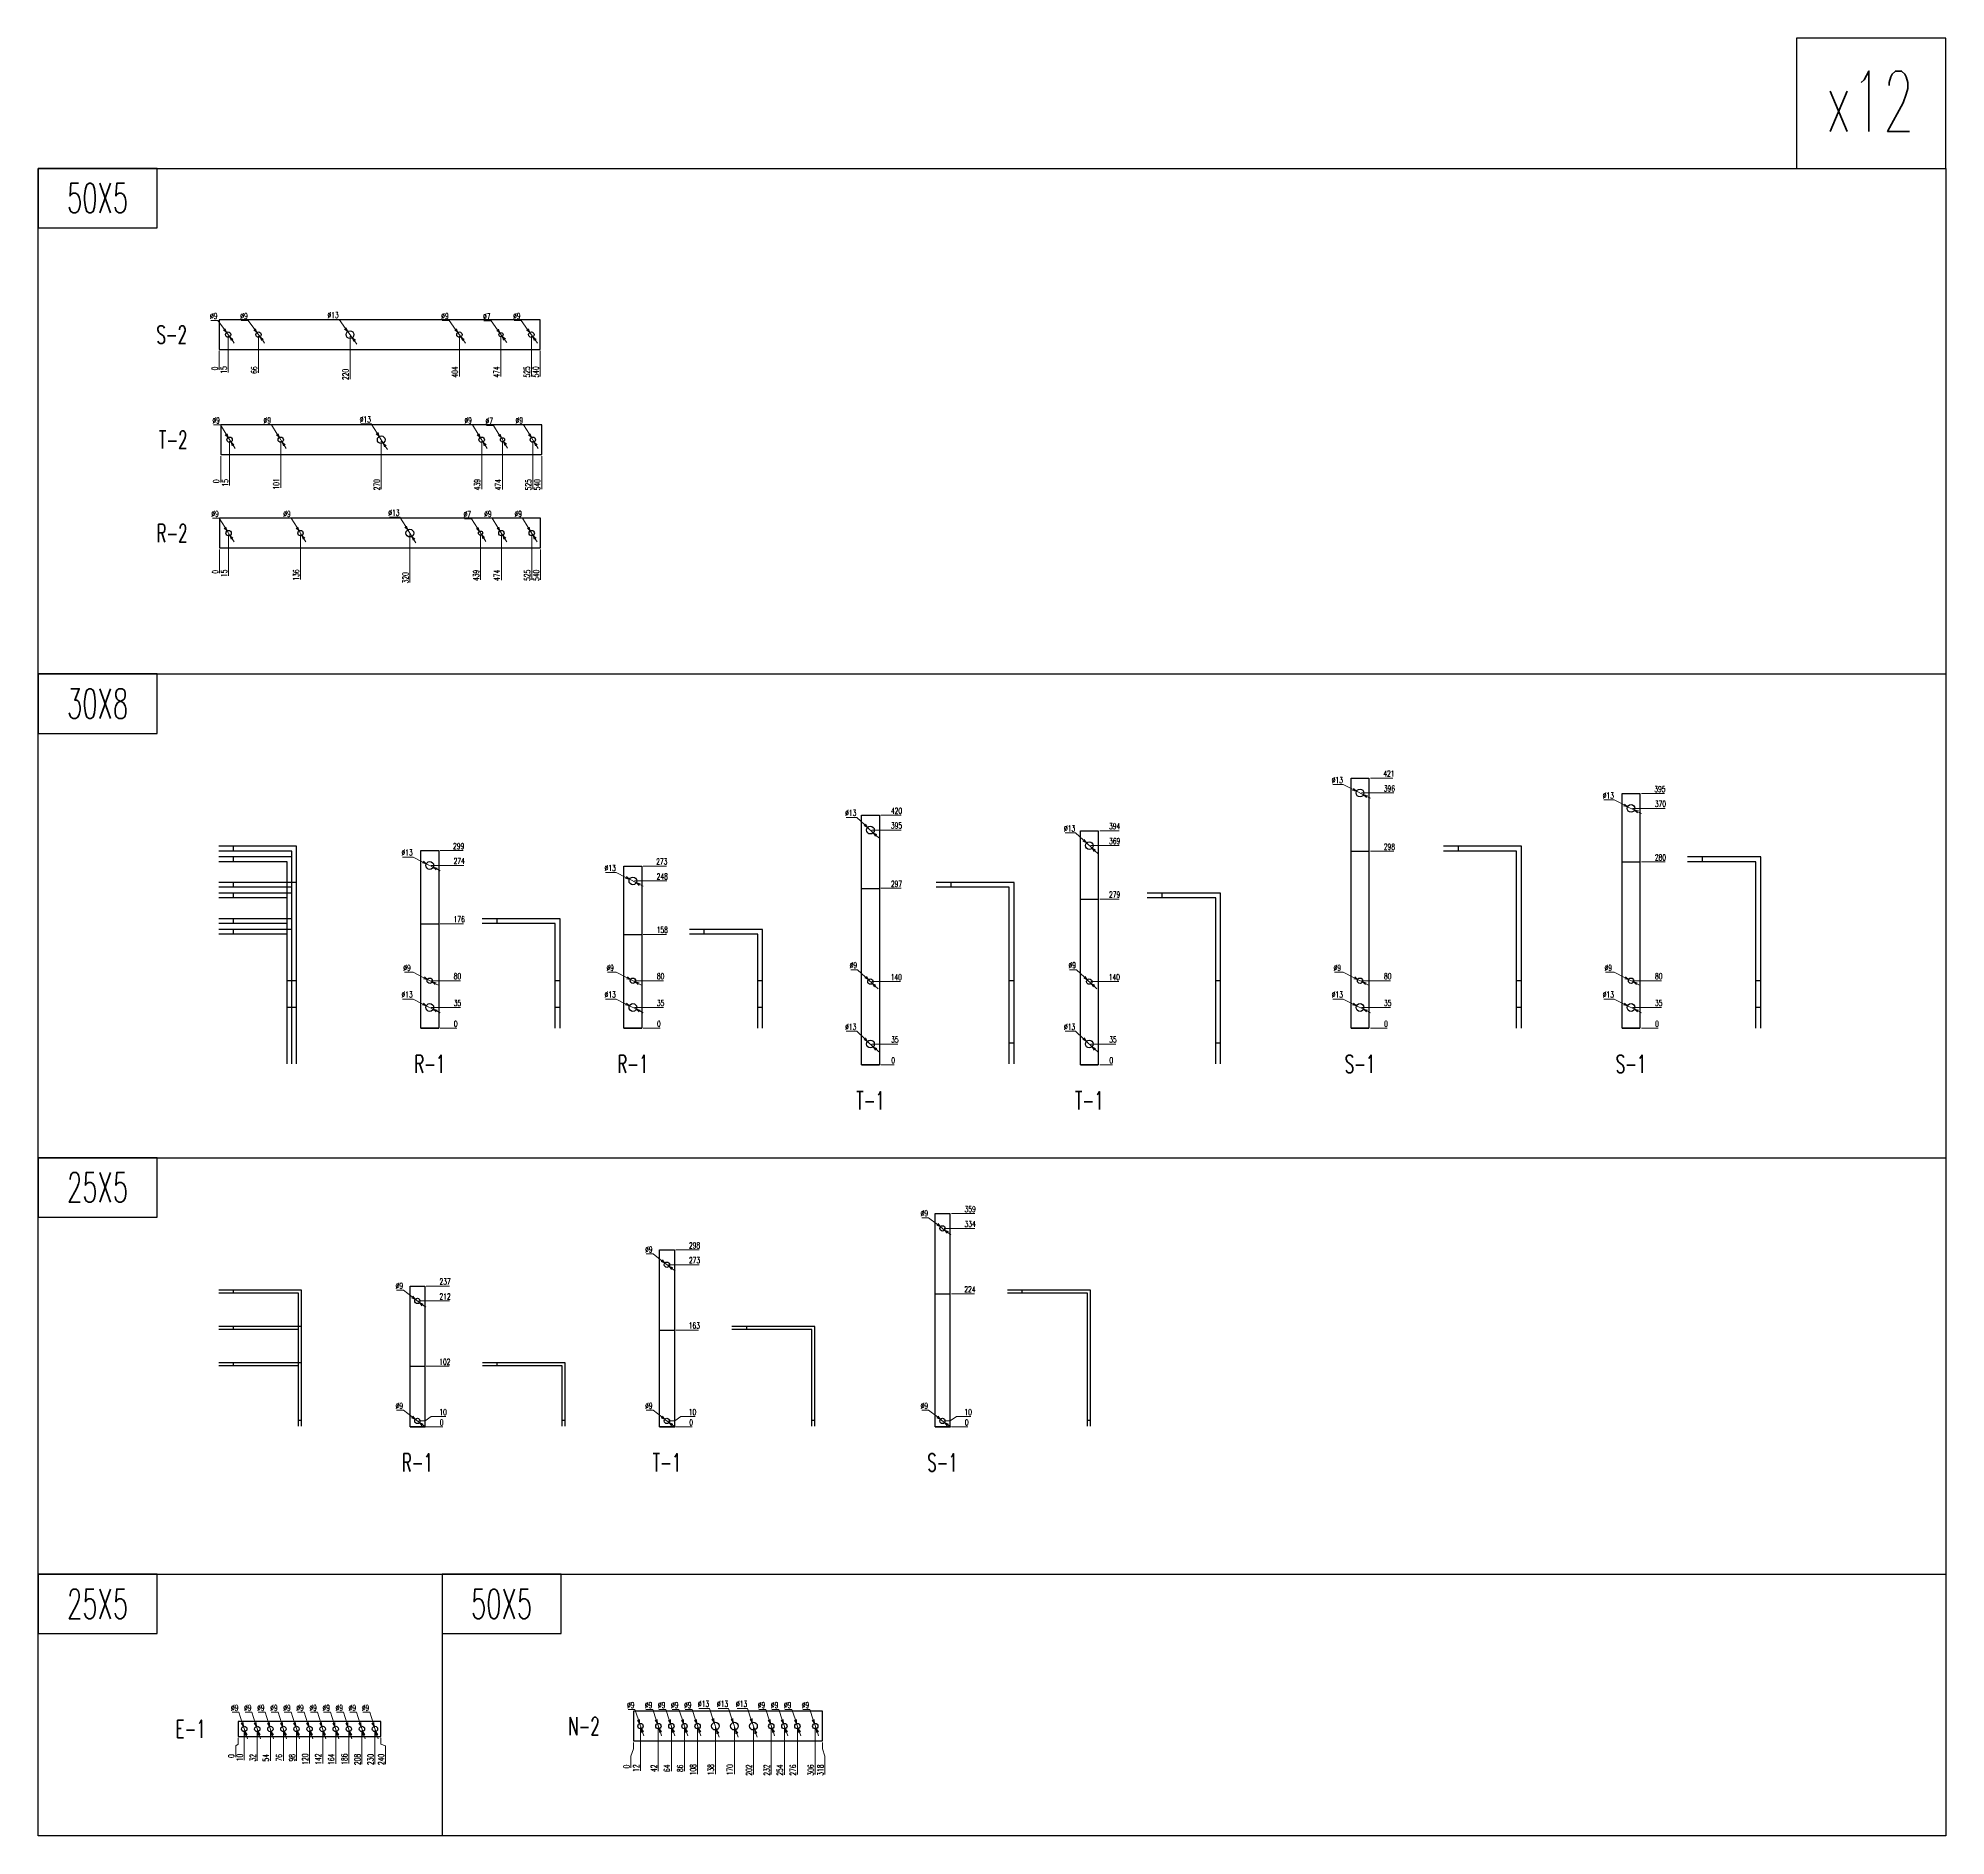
# Model space of a CAD drawing. Header units: millimetres. Extents: x -33730 to 17150, y -76829 to -27437.
# Drawn here: x -7204 to -3995, y -30463 to -27437 of the extents above; entities that cross this region are included whole.
import ezdxf
from ezdxf.enums import TextEntityAlignment as Align

# ---------------------------------------------------------------- set-up
doc = ezdxf.new("R2010")
doc.units = ezdxf.units.MM
doc.header["$LTSCALE"] = 3
doc.layers.add('@.VISIBLE', color=7, linetype='Continuous')
doc.styles.add('Ann_w01', font='romans.shx', dxfattribs={"width": 0.6, "bigfont": 'chineset.shx'})
doc.dimstyles.new('Dim 01_SC05', dxfattribs={"dimscale": 5, "dimtxt": 2, "dimasz": 1.3, "dimexe": 0.5, "dimexo": 0.5, "dimgap": 0.5, "dimtad": 1, "dimtoh": 1, "dimdec": 1, "dimzin": 12, "dimdsep": 46, "dimtxsty": 'Ann_w01', "dimblk": 'OPEN30', "dimcen": 1.5, "dimclrd": 6, "dimclre": 6, "dimclrt": 3, "dimadec": 1, "dimazin": 3, "dimtm": 1e-09, "dimtfac": 1, "dimtdec": 1, "dimtmove": 0, "dimatfit": 3, "dimldrblk": 'OPEN30', "dimfxl": 1, "dimtolj": 1, "dimlwd": 20, "dimlwe": 20, "dimarcsym": 0})

# ---------------------------------------------------------------- blocks, each defined once
blk = doc.blocks.new('*D359')
at = {"layer": '@.VISIBLE', "color": 6, "lineweight": 20, "transparency": 16777216}
blk.add_line((-6551, -29774.4), (-6523.2, -29774.4), dxfattribs=at)
at = {"layer": 'Defpoints', "color": 0, "transparency": 16777216}
for p in [(-6566, -29774.4), (-6553.5, -29774.4), (-6529.7, -29774.4)]:
    blk.add_point(p, dxfattribs=at)
at = {"layer": '@.VISIBLE', "color": 3, "transparency": 16777216, "insert": (-6525.2, -29766.9), "char_height": 10, "attachment_point": 5, "style": 'Ann_w01'}
blk.add_mtext('\\A1;0', dxfattribs=at)
blk = doc.blocks.new('_Open30')
at = {"color": 0, "linetype": 'ByBlock', "lineweight": -2}
for p, q in [((-1, 0.27), (0, 0)), ((0, 0), (-1, -0.27)), ((0, 0), (-1, 0))]:
    blk.add_line(p, q, dxfattribs=at)
blk = doc.blocks.new('*D360')
at = {"layer": '@.VISIBLE', "color": 6, "lineweight": 20, "transparency": 16777216}
for p, q in [((-6563.5, -29764.4), (-6553, -29764.4)), ((-6553, -29764.4), (-6542.7, -29757)), ((-6542.7, -29757), (-6518.3, -29757))]:
    blk.add_line(p, q, dxfattribs=at)
at = {"layer": 'Defpoints', "color": 0, "transparency": 16777216}
for p in [(-6566, -29764.4), (-6566, -29774.4), (-6529.7, -29757)]:
    blk.add_point(p, dxfattribs=at)
at = {"layer": '@.VISIBLE', "color": 3, "transparency": 16777216, "insert": (-6522.8, -29749.5), "char_height": 10, "attachment_point": 5, "style": 'Ann_w01'}
blk.add_mtext('\\A1;10', dxfattribs=at)
blk = doc.blocks.new('*D361')
at = {"layer": '@.VISIBLE', "color": 6, "lineweight": 20, "transparency": 16777216}
blk.add_line((-6551, -29672.4), (-6512.6, -29672.4), dxfattribs=at)
at = {"layer": 'Defpoints', "color": 0, "transparency": 16777216}
for p in [(-6553.5, -29672.4), (-6529.7, -29672.4), (-6566, -29774.4)]:
    blk.add_point(p, dxfattribs=at)
at = {"layer": '@.VISIBLE', "color": 3, "transparency": 16777216, "insert": (-6519.9, -29664.9), "char_height": 10, "attachment_point": 5, "style": 'Ann_w01'}
blk.add_mtext('\\A1;102', dxfattribs=at)
blk = doc.blocks.new('*D362')
at = {"layer": '@.VISIBLE', "color": 6, "lineweight": 20, "transparency": 16777216}
blk.add_line((-6563.5, -29562.4), (-6511.8, -29562.4), dxfattribs=at)
at = {"layer": 'Defpoints', "color": 0, "transparency": 16777216}
for p in [(-6566, -29562.4), (-6529.7, -29562.4), (-6566, -29774.4)]:
    blk.add_point(p, dxfattribs=at)
at = {"layer": '@.VISIBLE', "color": 3, "transparency": 16777216, "insert": (-6519.5, -29554.9), "char_height": 10, "attachment_point": 5, "style": 'Ann_w01'}
blk.add_mtext('\\A1;212', dxfattribs=at)
blk = doc.blocks.new('*D363')
at = {"layer": '@.VISIBLE', "color": 6, "lineweight": 20, "transparency": 16777216}
blk.add_line((-6551, -29537.4), (-6511.8, -29537.4), dxfattribs=at)
at = {"layer": 'Defpoints', "color": 0, "transparency": 16777216}
for p in [(-6553.5, -29537.4), (-6529.7, -29537.4), (-6566, -29774.4)]:
    blk.add_point(p, dxfattribs=at)
at = {"layer": '@.VISIBLE', "color": 3, "transparency": 16777216, "insert": (-6519.5, -29529.9), "char_height": 10, "attachment_point": 5, "style": 'Ann_w01'}
blk.add_mtext('\\A1;237', dxfattribs=at)
blk = doc.blocks.new('*D364')
at = {"layer": '@.VISIBLE', "color": 6, "lineweight": 20, "transparency": 16777216}
for p, q in [((-6601, -29746.4), (-6589.4, -29746.4)), ((-6589.4, -29746.4), (-6574.7, -29757.7)), ((-6562.4, -29767.1), (-6569.5, -29761.7)), ((-6557.2, -29771.1), (-6552.1, -29775))]:
    blk.add_line(p, q, dxfattribs=at)
at = {"layer": 'Defpoints', "color": 0, "transparency": 16777216}
for p in [(-6569.5, -29761.7), (-6562.4, -29767.1)]:
    blk.add_point(p, dxfattribs=at)
at = {"layer": '@.VISIBLE', "color": 6, "lineweight": 20, "transparency": 16777216, "xscale": 6.5, "yscale": 6.5, "zscale": 6.5}
for p, rotation in [((-6569.5, -29761.7), 322.5227353005909), ((-6562.4, -29767.1), 142.5227353005909)]:
    blk.add_blockref('_Open30', p, dxfattribs=dict(at, rotation=rotation))
at = {"layer": '@.VISIBLE', "color": 3, "transparency": 16777216, "insert": (-6596.4, -29738.9), "char_height": 10, "attachment_point": 5, "style": 'Ann_w01'}
blk.add_mtext('\\A1;∅9', dxfattribs=at)
blk = doc.blocks.new('*D365')
at = {"layer": '@.VISIBLE', "color": 6, "lineweight": 20, "transparency": 16777216}
for p, q in [((-6601, -29544.4), (-6589.4, -29544.4)), ((-6589.4, -29544.4), (-6574.7, -29555.7)), ((-6562.4, -29565.1), (-6569.5, -29559.7)), ((-6557.2, -29569.1), (-6552.1, -29573))]:
    blk.add_line(p, q, dxfattribs=at)
at = {"layer": 'Defpoints', "color": 0, "transparency": 16777216}
for p in [(-6569.5, -29559.7), (-6562.4, -29565.1)]:
    blk.add_point(p, dxfattribs=at)
at = {"layer": '@.VISIBLE', "color": 6, "lineweight": 20, "transparency": 16777216, "xscale": 6.5, "yscale": 6.5, "zscale": 6.5}
for p, rotation in [((-6569.5, -29559.7), 322.5227353005654), ((-6562.4, -29565.1), 142.5227353005654)]:
    blk.add_blockref('_Open30', p, dxfattribs=dict(at, rotation=rotation))
at = {"layer": '@.VISIBLE', "color": 3, "transparency": 16777216, "insert": (-6596.4, -29536.9), "char_height": 10, "attachment_point": 5, "style": 'Ann_w01'}
blk.add_mtext('\\A1;∅9', dxfattribs=at)
blk = doc.blocks.new('*D374')
at = {"layer": '@.VISIBLE', "color": 6, "lineweight": 20, "transparency": 16777216}
blk.add_line((-6131.2, -29774.4), (-6103.5, -29774.4), dxfattribs=at)
at = {"layer": 'Defpoints', "color": 0, "transparency": 16777216}
for p in [(-6146.2, -29774.4), (-6133.7, -29774.4), (-6110, -29774.4)]:
    blk.add_point(p, dxfattribs=at)
at = {"layer": '@.VISIBLE', "color": 3, "transparency": 16777216, "insert": (-6105.5, -29766.9), "char_height": 10, "attachment_point": 5, "style": 'Ann_w01'}
blk.add_mtext('\\A1;0', dxfattribs=at)
blk = doc.blocks.new('*D375')
at = {"layer": '@.VISIBLE', "color": 6, "lineweight": 20, "transparency": 16777216}
for p, q in [((-6143.7, -29764.4), (-6133.2, -29764.4)), ((-6133.2, -29764.4), (-6123, -29757)), ((-6123, -29757), (-6098.6, -29757))]:
    blk.add_line(p, q, dxfattribs=at)
at = {"layer": 'Defpoints', "color": 0, "transparency": 16777216}
for p in [(-6146.2, -29764.4), (-6146.2, -29774.4), (-6110, -29757)]:
    blk.add_point(p, dxfattribs=at)
at = {"layer": '@.VISIBLE', "color": 3, "transparency": 16777216, "insert": (-6103.1, -29749.5), "char_height": 10, "attachment_point": 5, "style": 'Ann_w01'}
blk.add_mtext('\\A1;10', dxfattribs=at)
blk = doc.blocks.new('*D376')
at = {"layer": '@.VISIBLE', "color": 6, "lineweight": 20, "transparency": 16777216}
blk.add_line((-6131.2, -29611.4), (-6092.9, -29611.4), dxfattribs=at)
at = {"layer": 'Defpoints', "color": 0, "transparency": 16777216}
for p in [(-6133.7, -29611.4), (-6110, -29611.4), (-6146.2, -29774.4)]:
    blk.add_point(p, dxfattribs=at)
at = {"layer": '@.VISIBLE', "color": 3, "transparency": 16777216, "insert": (-6100.2, -29603.9), "char_height": 10, "attachment_point": 5, "style": 'Ann_w01'}
blk.add_mtext('\\A1;163', dxfattribs=at)
blk = doc.blocks.new('*D367')
at = {"layer": '@.VISIBLE', "color": 6, "lineweight": 20, "transparency": 16777216}
blk.add_line((-6143.7, -29501.4), (-6092.1, -29501.4), dxfattribs=at)
at = {"layer": 'Defpoints', "color": 0, "transparency": 16777216}
for p in [(-6146.2, -29501.4), (-6110, -29501.4), (-6146.2, -29774.4)]:
    blk.add_point(p, dxfattribs=at)
at = {"layer": '@.VISIBLE', "color": 3, "transparency": 16777216, "insert": (-6099.8, -29493.9), "char_height": 10, "attachment_point": 5, "style": 'Ann_w01'}
blk.add_mtext('\\A1;273', dxfattribs=at)
blk = doc.blocks.new('*D368')
at = {"layer": '@.VISIBLE', "color": 6, "lineweight": 20, "transparency": 16777216}
blk.add_line((-6131.2, -29476.4), (-6092.1, -29476.4), dxfattribs=at)
at = {"layer": 'Defpoints', "color": 0, "transparency": 16777216}
for p in [(-6133.7, -29476.4), (-6110, -29476.4), (-6146.2, -29774.4)]:
    blk.add_point(p, dxfattribs=at)
at = {"layer": '@.VISIBLE', "color": 3, "transparency": 16777216, "insert": (-6099.8, -29468.9), "char_height": 10, "attachment_point": 5, "style": 'Ann_w01'}
blk.add_mtext('\\A1;298', dxfattribs=at)
blk = doc.blocks.new('*D369')
at = {"layer": '@.VISIBLE', "color": 6, "lineweight": 20, "transparency": 16777216}
for p, q in [((-6181.3, -29746.4), (-6169.6, -29746.4)), ((-6169.6, -29746.4), (-6155, -29757.7)), ((-6142.7, -29767.1), (-6149.8, -29761.7)), ((-6137.5, -29771.1), (-6132.4, -29775))]:
    blk.add_line(p, q, dxfattribs=at)
at = {"layer": 'Defpoints', "color": 0, "transparency": 16777216}
for p in [(-6149.8, -29761.7), (-6142.7, -29767.1)]:
    blk.add_point(p, dxfattribs=at)
at = {"layer": '@.VISIBLE', "color": 6, "lineweight": 20, "transparency": 16777216, "xscale": 6.5, "yscale": 6.5, "zscale": 6.5}
for p, rotation in [((-6149.8, -29761.7), 322.5227353004836), ((-6142.7, -29767.1), 142.5227353004836)]:
    blk.add_blockref('_Open30', p, dxfattribs=dict(at, rotation=rotation))
at = {"layer": '@.VISIBLE', "color": 3, "transparency": 16777216, "insert": (-6176.7, -29738.9), "char_height": 10, "attachment_point": 5, "style": 'Ann_w01'}
blk.add_mtext('\\A1;∅9', dxfattribs=at)
blk = doc.blocks.new('*D370')
at = {"layer": '@.VISIBLE', "color": 6, "lineweight": 20, "transparency": 16777216}
for p, q in [((-6181.3, -29483.4), (-6169.6, -29483.4)), ((-6169.6, -29483.4), (-6155, -29494.7)), ((-6142.7, -29504.1), (-6149.8, -29498.7)), ((-6137.5, -29508.1), (-6132.4, -29512))]:
    blk.add_line(p, q, dxfattribs=at)
at = {"layer": 'Defpoints', "color": 0, "transparency": 16777216}
for p in [(-6149.8, -29498.7), (-6142.7, -29504.1)]:
    blk.add_point(p, dxfattribs=at)
at = {"layer": '@.VISIBLE', "color": 6, "lineweight": 20, "transparency": 16777216, "xscale": 6.5, "yscale": 6.5, "zscale": 6.5}
for p, rotation in [((-6149.8, -29498.7), 322.5227353004848), ((-6142.7, -29504.1), 142.5227353004849)]:
    blk.add_blockref('_Open30', p, dxfattribs=dict(at, rotation=rotation))
at = {"layer": '@.VISIBLE', "color": 3, "transparency": 16777216, "insert": (-6176.7, -29475.9), "char_height": 10, "attachment_point": 5, "style": 'Ann_w01'}
blk.add_mtext('\\A1;∅9', dxfattribs=at)
blk = doc.blocks.new('*D382')
at = {"layer": '@.VISIBLE', "color": 6, "lineweight": 20, "transparency": 16777216}
blk.add_line((-5667.6, -29774.4), (-5639.8, -29774.4), dxfattribs=at)
at = {"layer": 'Defpoints', "color": 0, "transparency": 16777216}
for p in [(-5682.6, -29774.4), (-5670.1, -29774.4), (-5646.3, -29774.4)]:
    blk.add_point(p, dxfattribs=at)
at = {"layer": '@.VISIBLE', "color": 3, "transparency": 16777216, "insert": (-5641.8, -29766.9), "char_height": 10, "attachment_point": 5, "style": 'Ann_w01'}
blk.add_mtext('\\A1;0', dxfattribs=at)
blk = doc.blocks.new('*D383')
at = {"layer": '@.VISIBLE', "color": 6, "lineweight": 20, "transparency": 16777216}
for p, q in [((-5680.1, -29764.4), (-5669.6, -29764.4)), ((-5669.6, -29764.4), (-5659.3, -29757)), ((-5659.3, -29757), (-5635, -29757))]:
    blk.add_line(p, q, dxfattribs=at)
at = {"layer": 'Defpoints', "color": 0, "transparency": 16777216}
for p in [(-5682.6, -29764.4), (-5682.6, -29774.4), (-5646.3, -29757)]:
    blk.add_point(p, dxfattribs=at)
at = {"layer": '@.VISIBLE', "color": 3, "transparency": 16777216, "insert": (-5639.4, -29749.5), "char_height": 10, "attachment_point": 5, "style": 'Ann_w01'}
blk.add_mtext('\\A1;10', dxfattribs=at)
blk = doc.blocks.new('*D384')
at = {"layer": '@.VISIBLE', "color": 6, "lineweight": 20, "transparency": 16777216}
blk.add_line((-5667.6, -29550.4), (-5628.7, -29550.4), dxfattribs=at)
at = {"layer": 'Defpoints', "color": 0, "transparency": 16777216}
for p in [(-5670.1, -29550.4), (-5646.9, -29550.4), (-5682.6, -29774.4)]:
    blk.add_point(p, dxfattribs=at)
at = {"layer": '@.VISIBLE', "color": 3, "transparency": 16777216, "insert": (-5636.5, -29542.9), "char_height": 10, "attachment_point": 5, "style": 'Ann_w01'}
blk.add_mtext('\\A1;224', dxfattribs=at)
blk = doc.blocks.new('*D385')
at = {"layer": '@.VISIBLE', "color": 6, "lineweight": 20, "transparency": 16777216}
blk.add_line((-5680.1, -29440.4), (-5628.3, -29440.4), dxfattribs=at)
at = {"layer": 'Defpoints', "color": 0, "transparency": 16777216}
for p in [(-5682.6, -29440.4), (-5646.5, -29440.4), (-5682.6, -29774.4)]:
    blk.add_point(p, dxfattribs=at)
at = {"layer": '@.VISIBLE', "color": 3, "transparency": 16777216, "insert": (-5636.1, -29432.9), "char_height": 10, "attachment_point": 5, "style": 'Ann_w01'}
blk.add_mtext('\\A1;334', dxfattribs=at)
blk = doc.blocks.new('*D386')
at = {"layer": '@.VISIBLE', "color": 6, "lineweight": 20, "transparency": 16777216}
blk.add_line((-5667.6, -29415.4), (-5628.5, -29415.4), dxfattribs=at)
at = {"layer": 'Defpoints', "color": 0, "transparency": 16777216}
for p in [(-5670.1, -29415.4), (-5646.2, -29415.4), (-5682.6, -29774.4)]:
    blk.add_point(p, dxfattribs=at)
at = {"layer": '@.VISIBLE', "color": 3, "transparency": 16777216, "insert": (-5636.1, -29407.9), "char_height": 10, "attachment_point": 5, "style": 'Ann_w01'}
blk.add_mtext('\\A1;359', dxfattribs=at)
blk = doc.blocks.new('*D387')
at = {"layer": '@.VISIBLE', "color": 6, "lineweight": 20, "transparency": 16777216}
for p, q in [((-5717.6, -29746.4), (-5706, -29746.4)), ((-5706, -29746.4), (-5691.3, -29757.7)), ((-5679, -29767.1), (-5686.1, -29761.7)), ((-5673.8, -29771.1), (-5668.7, -29775))]:
    blk.add_line(p, q, dxfattribs=at)
at = {"layer": 'Defpoints', "color": 0, "transparency": 16777216}
for p in [(-5686.1, -29761.7), (-5679, -29767.1)]:
    blk.add_point(p, dxfattribs=at)
at = {"layer": '@.VISIBLE', "color": 6, "lineweight": 20, "transparency": 16777216, "xscale": 6.5, "yscale": 6.5, "zscale": 6.5}
for p, rotation in [((-5686.1, -29761.7), 322.5227353006362), ((-5679, -29767.1), 142.5227353006362)]:
    blk.add_blockref('_Open30', p, dxfattribs=dict(at, rotation=rotation))
at = {"layer": '@.VISIBLE', "color": 3, "transparency": 16777216, "insert": (-5713.1, -29738.9), "char_height": 10, "attachment_point": 5, "style": 'Ann_w01'}
blk.add_mtext('\\A1;∅9', dxfattribs=at)
blk = doc.blocks.new('*D388')
at = {"layer": '@.VISIBLE', "color": 6, "lineweight": 20, "transparency": 16777216}
for p, q in [((-5717.6, -29422.4), (-5706, -29422.4)), ((-5706, -29422.4), (-5691.3, -29433.7)), ((-5679, -29443.1), (-5686.1, -29437.7)), ((-5673.8, -29447.1), (-5668.7, -29451))]:
    blk.add_line(p, q, dxfattribs=at)
at = {"layer": 'Defpoints', "color": 0, "transparency": 16777216}
for p in [(-5686.1, -29437.7), (-5679, -29443.1)]:
    blk.add_point(p, dxfattribs=at)
at = {"layer": '@.VISIBLE', "color": 6, "lineweight": 20, "transparency": 16777216, "xscale": 6.5, "yscale": 6.5, "zscale": 6.5}
for p, rotation in [((-5686.1, -29437.7), 322.5227353004735), ((-5679, -29443.1), 142.5227353004735)]:
    blk.add_blockref('_Open30', p, dxfattribs=dict(at, rotation=rotation))
at = {"layer": '@.VISIBLE', "color": 3, "transparency": 16777216, "insert": (-5713.1, -29414.9), "char_height": 10, "attachment_point": 5, "style": 'Ann_w01'}
blk.add_mtext('\\A1;∅9', dxfattribs=at)
blk = doc.blocks.new('*D394')
at = {"layer": '@.VISIBLE', "color": 6, "lineweight": 20, "transparency": 16777216}
blk.add_line((-6527.7, -29103.5), (-6499.5, -29103.5), dxfattribs=at)
at = {"layer": 'Defpoints', "color": 0, "transparency": 16777216}
for p in [(-6545.2, -29103.5), (-6530.2, -29103.5), (-6506, -29103.5)]:
    blk.add_point(p, dxfattribs=at)
at = {"layer": '@.VISIBLE', "color": 3, "transparency": 16777216, "insert": (-6501.5, -29096), "char_height": 10, "attachment_point": 5, "style": 'Ann_w01'}
blk.add_mtext('\\A1;0', dxfattribs=at)
blk = doc.blocks.new('*D395')
at = {"layer": '@.VISIBLE', "color": 6, "lineweight": 20, "transparency": 16777216}
blk.add_line((-6542.7, -29068.5), (-6493.7, -29068.5), dxfattribs=at)
at = {"layer": 'Defpoints', "color": 0, "transparency": 16777216}
for p in [(-6545.2, -29068.5), (-6506, -29068.5), (-6545.2, -29103.5)]:
    blk.add_point(p, dxfattribs=at)
at = {"layer": '@.VISIBLE', "color": 3, "transparency": 16777216, "insert": (-6498.6, -29061), "char_height": 10, "attachment_point": 5, "style": 'Ann_w01'}
blk.add_mtext('\\A1;35', dxfattribs=at)
blk = doc.blocks.new('*D396')
at = {"layer": '@.VISIBLE', "color": 6, "lineweight": 20, "transparency": 16777216}
blk.add_line((-6542.7, -29023.5), (-6493.7, -29023.5), dxfattribs=at)
at = {"layer": 'Defpoints', "color": 0, "transparency": 16777216}
for p in [(-6545.2, -29023.5), (-6506, -29023.5), (-6545.2, -29103.5)]:
    blk.add_point(p, dxfattribs=at)
at = {"layer": '@.VISIBLE', "color": 3, "transparency": 16777216, "insert": (-6498.6, -29016), "char_height": 10, "attachment_point": 5, "style": 'Ann_w01'}
blk.add_mtext('\\A1;80', dxfattribs=at)
blk = doc.blocks.new('*D397')
at = {"layer": '@.VISIBLE', "color": 6, "lineweight": 20, "transparency": 16777216}
blk.add_line((-6527.7, -28927.5), (-6488.5, -28927.5), dxfattribs=at)
at = {"layer": 'Defpoints', "color": 0, "transparency": 16777216}
for p in [(-6530.2, -28927.5), (-6505.5, -28927.5), (-6545.2, -29103.5)]:
    blk.add_point(p, dxfattribs=at)
at = {"layer": '@.VISIBLE', "color": 3, "transparency": 16777216, "insert": (-6495.7, -28920), "char_height": 10, "attachment_point": 5, "style": 'Ann_w01'}
blk.add_mtext('\\A1;176', dxfattribs=at)
blk = doc.blocks.new('*D398')
at = {"layer": '@.VISIBLE', "color": 6, "lineweight": 20, "transparency": 16777216}
blk.add_line((-6542.7, -28829.5), (-6487.9, -28829.5), dxfattribs=at)
at = {"layer": 'Defpoints', "color": 0, "transparency": 16777216}
for p in [(-6545.2, -28829.5), (-6506.1, -28829.5), (-6545.2, -29103.5)]:
    blk.add_point(p, dxfattribs=at)
at = {"layer": '@.VISIBLE', "color": 3, "transparency": 16777216, "insert": (-6495.7, -28822), "char_height": 10, "attachment_point": 5, "style": 'Ann_w01'}
blk.add_mtext('\\A1;274', dxfattribs=at)
blk = doc.blocks.new('*D399')
at = {"layer": '@.VISIBLE', "color": 6, "lineweight": 20, "transparency": 16777216}
blk.add_line((-6527.7, -28804.5), (-6489, -28804.5), dxfattribs=at)
at = {"layer": 'Defpoints', "color": 0, "transparency": 16777216}
for p in [(-6530.2, -28804.5), (-6506.7, -28804.5), (-6545.2, -29103.5)]:
    blk.add_point(p, dxfattribs=at)
at = {"layer": '@.VISIBLE', "color": 3, "transparency": 16777216, "insert": (-6496.6, -28797), "char_height": 10, "attachment_point": 5, "style": 'Ann_w01'}
blk.add_mtext('\\A1;299', dxfattribs=at)
blk = doc.blocks.new('*D400')
at = {"layer": '@.VISIBLE', "color": 6, "lineweight": 20, "transparency": 16777216}
for p, q in [((-6591, -28815.3), (-6573.3, -28815.3)), ((-6573.3, -28815.3), (-6556.8, -28823.7)), ((-6539.4, -28832.5), (-6551, -28826.6)), ((-6533.6, -28835.4), (-6527.8, -28838.3))]:
    blk.add_line(p, q, dxfattribs=at)
at = {"layer": 'Defpoints', "color": 0, "transparency": 16777216}
for p in [(-6551, -28826.6), (-6539.4, -28832.5)]:
    blk.add_point(p, dxfattribs=at)
at = {"layer": '@.VISIBLE', "color": 6, "lineweight": 20, "transparency": 16777216, "xscale": 6.5, "yscale": 6.5, "zscale": 6.5}
for p, rotation in [((-6551, -28826.6), 333.2164767374216), ((-6539.4, -28832.5), 153.2164767374216)]:
    blk.add_blockref('_Open30', p, dxfattribs=dict(at, rotation=rotation))
at = {"layer": '@.VISIBLE', "color": 3, "transparency": 16777216, "insert": (-6583.4, -28807.8), "char_height": 10, "attachment_point": 5, "style": 'Ann_w01'}
blk.add_mtext('\\A1;∅13', dxfattribs=at)
blk = doc.blocks.new('*D401')
at = {"layer": '@.VISIBLE', "color": 6, "lineweight": 20, "transparency": 16777216}
for p, q in [((-6588, -29009.3), (-6573.3, -29009.3)), ((-6573.3, -29009.3), (-6555, -29018.6)), ((-6541.2, -29025.6), (-6549.2, -29021.5)), ((-6535.4, -29028.5), (-6529.6, -29031.4))]:
    blk.add_line(p, q, dxfattribs=at)
at = {"layer": 'Defpoints', "color": 0, "transparency": 16777216}
for p in [(-6549.2, -29021.5), (-6541.2, -29025.6)]:
    blk.add_point(p, dxfattribs=at)
at = {"layer": '@.VISIBLE', "color": 6, "lineweight": 20, "transparency": 16777216, "xscale": 6.5, "yscale": 6.5, "zscale": 6.5}
for p, rotation in [((-6549.2, -29021.5), 333.2164767374225), ((-6541.2, -29025.6), 153.2164767374225)]:
    blk.add_blockref('_Open30', p, dxfattribs=dict(at, rotation=rotation))
at = {"layer": '@.VISIBLE', "color": 3, "transparency": 16777216, "insert": (-6583.4, -29001.8), "char_height": 10, "attachment_point": 5, "style": 'Ann_w01'}
blk.add_mtext('\\A1;∅9', dxfattribs=at)
blk = doc.blocks.new('*D402')
at = {"layer": '@.VISIBLE', "color": 6, "lineweight": 20, "transparency": 16777216}
for p, q in [((-6591, -29054.3), (-6573.3, -29054.3)), ((-6573.3, -29054.3), (-6556.8, -29062.7)), ((-6539.4, -29071.5), (-6551, -29065.6)), ((-6533.6, -29074.4), (-6527.8, -29077.3))]:
    blk.add_line(p, q, dxfattribs=at)
at = {"layer": 'Defpoints', "color": 0, "transparency": 16777216}
for p in [(-6551, -29065.6), (-6539.4, -29071.5)]:
    blk.add_point(p, dxfattribs=at)
at = {"layer": '@.VISIBLE', "color": 6, "lineweight": 20, "transparency": 16777216, "xscale": 6.5, "yscale": 6.5, "zscale": 6.5}
for p, rotation in [((-6551, -29065.6), 333.2164767375273), ((-6539.4, -29071.5), 153.2164767375273)]:
    blk.add_blockref('_Open30', p, dxfattribs=dict(at, rotation=rotation))
at = {"layer": '@.VISIBLE', "color": 3, "transparency": 16777216, "insert": (-6583.4, -29046.8), "char_height": 10, "attachment_point": 5, "style": 'Ann_w01'}
blk.add_mtext('\\A1;∅13', dxfattribs=at)
blk = doc.blocks.new('*D410')
at = {"layer": '@.VISIBLE', "color": 6, "lineweight": 20, "transparency": 16777216}
blk.add_line((-6186, -29103.5), (-6157.8, -29103.5), dxfattribs=at)
at = {"layer": 'Defpoints', "color": 0, "transparency": 16777216}
for p in [(-6203.5, -29103.5), (-6188.5, -29103.5), (-6164.3, -29103.5)]:
    blk.add_point(p, dxfattribs=at)
at = {"layer": '@.VISIBLE', "color": 3, "transparency": 16777216, "insert": (-6159.8, -29096), "char_height": 10, "attachment_point": 5, "style": 'Ann_w01'}
blk.add_mtext('\\A1;0', dxfattribs=at)
blk = doc.blocks.new('*D411')
at = {"layer": '@.VISIBLE', "color": 6, "lineweight": 20, "transparency": 16777216}
blk.add_line((-6201, -29068.5), (-6152.1, -29068.5), dxfattribs=at)
at = {"layer": 'Defpoints', "color": 0, "transparency": 16777216}
for p in [(-6203.5, -29068.5), (-6164.3, -29068.5), (-6203.5, -29103.5)]:
    blk.add_point(p, dxfattribs=at)
at = {"layer": '@.VISIBLE', "color": 3, "transparency": 16777216, "insert": (-6156.9, -29061), "char_height": 10, "attachment_point": 5, "style": 'Ann_w01'}
blk.add_mtext('\\A1;35', dxfattribs=at)
blk = doc.blocks.new('*D412')
at = {"layer": '@.VISIBLE', "color": 6, "lineweight": 20, "transparency": 16777216}
blk.add_line((-6201, -29023.5), (-6152.1, -29023.5), dxfattribs=at)
at = {"layer": 'Defpoints', "color": 0, "transparency": 16777216}
for p in [(-6203.5, -29023.5), (-6164.3, -29023.5), (-6203.5, -29103.5)]:
    blk.add_point(p, dxfattribs=at)
at = {"layer": '@.VISIBLE', "color": 3, "transparency": 16777216, "insert": (-6156.9, -29016), "char_height": 10, "attachment_point": 5, "style": 'Ann_w01'}
blk.add_mtext('\\A1;80', dxfattribs=at)
blk = doc.blocks.new('*D413')
at = {"layer": '@.VISIBLE', "color": 6, "lineweight": 20, "transparency": 16777216}
blk.add_line((-6186, -28945.5), (-6146.8, -28945.5), dxfattribs=at)
at = {"layer": 'Defpoints', "color": 0, "transparency": 16777216}
for p in [(-6188.5, -28945.5), (-6163.8, -28945.5), (-6203.5, -29103.5)]:
    blk.add_point(p, dxfattribs=at)
at = {"layer": '@.VISIBLE', "color": 3, "transparency": 16777216, "insert": (-6154.1, -28938), "char_height": 10, "attachment_point": 5, "style": 'Ann_w01'}
blk.add_mtext('\\A1;158', dxfattribs=at)
blk = doc.blocks.new('*D405')
at = {"layer": '@.VISIBLE', "color": 6, "lineweight": 20, "transparency": 16777216}
blk.add_line((-6201, -28855.5), (-6146.3, -28855.5), dxfattribs=at)
at = {"layer": 'Defpoints', "color": 0, "transparency": 16777216}
for p in [(-6203.5, -28855.5), (-6164.3, -28855.5), (-6203.5, -29103.5)]:
    blk.add_point(p, dxfattribs=at)
at = {"layer": '@.VISIBLE', "color": 3, "transparency": 16777216, "insert": (-6154.1, -28848), "char_height": 10, "attachment_point": 5, "style": 'Ann_w01'}
blk.add_mtext('\\A1;248', dxfattribs=at)
blk = doc.blocks.new('*D406')
at = {"layer": '@.VISIBLE', "color": 6, "lineweight": 20, "transparency": 16777216}
blk.add_line((-6186, -28830.5), (-6147.2, -28830.5), dxfattribs=at)
at = {"layer": 'Defpoints', "color": 0, "transparency": 16777216}
for p in [(-6188.5, -28830.5), (-6165.1, -28830.5), (-6203.5, -29103.5)]:
    blk.add_point(p, dxfattribs=at)
at = {"layer": '@.VISIBLE', "color": 3, "transparency": 16777216, "insert": (-6154.9, -28823), "char_height": 10, "attachment_point": 5, "style": 'Ann_w01'}
blk.add_mtext('\\A1;273', dxfattribs=at)
blk = doc.blocks.new('*D407')
at = {"layer": '@.VISIBLE', "color": 6, "lineweight": 20, "transparency": 16777216}
for p, q in [((-6249.3, -28841.3), (-6231.6, -28841.3)), ((-6231.6, -28841.3), (-6215.1, -28849.7)), ((-6197.7, -28858.5), (-6209.3, -28852.6)), ((-6191.9, -28861.4), (-6186.1, -28864.3))]:
    blk.add_line(p, q, dxfattribs=at)
at = {"layer": 'Defpoints', "color": 0, "transparency": 16777216}
for p in [(-6209.3, -28852.6), (-6197.7, -28858.5)]:
    blk.add_point(p, dxfattribs=at)
at = {"layer": '@.VISIBLE', "color": 6, "lineweight": 20, "transparency": 16777216, "xscale": 6.5, "yscale": 6.5, "zscale": 6.5}
for p, rotation in [((-6209.3, -28852.6), 333.2164767374324), ((-6197.7, -28858.5), 153.2164767374324)]:
    blk.add_blockref('_Open30', p, dxfattribs=dict(at, rotation=rotation))
at = {"layer": '@.VISIBLE', "color": 3, "transparency": 16777216, "insert": (-6241.7, -28833.8), "char_height": 10, "attachment_point": 5, "style": 'Ann_w01'}
blk.add_mtext('\\A1;∅13', dxfattribs=at)
blk = doc.blocks.new('*D408')
at = {"layer": '@.VISIBLE', "color": 6, "lineweight": 20, "transparency": 16777216}
for p, q in [((-6246.3, -29009.3), (-6231.6, -29009.3)), ((-6231.6, -29009.3), (-6213.3, -29018.6)), ((-6199.5, -29025.6), (-6207.5, -29021.5)), ((-6193.7, -29028.5), (-6187.9, -29031.4))]:
    blk.add_line(p, q, dxfattribs=at)
at = {"layer": 'Defpoints', "color": 0, "transparency": 16777216}
for p in [(-6207.5, -29021.5), (-6199.5, -29025.6)]:
    blk.add_point(p, dxfattribs=at)
at = {"layer": '@.VISIBLE', "color": 6, "lineweight": 20, "transparency": 16777216, "xscale": 6.5, "yscale": 6.5, "zscale": 6.5}
for p, rotation in [((-6207.5, -29021.5), 333.2164767373213), ((-6199.5, -29025.6), 153.2164767373213)]:
    blk.add_blockref('_Open30', p, dxfattribs=dict(at, rotation=rotation))
at = {"layer": '@.VISIBLE', "color": 3, "transparency": 16777216, "insert": (-6241.7, -29001.8), "char_height": 10, "attachment_point": 5, "style": 'Ann_w01'}
blk.add_mtext('\\A1;∅9', dxfattribs=at)
blk = doc.blocks.new('*D409')
at = {"layer": '@.VISIBLE', "color": 6, "lineweight": 20, "transparency": 16777216}
for p, q in [((-6249.3, -29054.3), (-6231.6, -29054.3)), ((-6231.6, -29054.3), (-6215.1, -29062.7)), ((-6197.7, -29071.5), (-6209.3, -29065.6)), ((-6191.9, -29074.4), (-6186.1, -29077.3))]:
    blk.add_line(p, q, dxfattribs=at)
at = {"layer": 'Defpoints', "color": 0, "transparency": 16777216}
for p in [(-6209.3, -29065.6), (-6197.7, -29071.5)]:
    blk.add_point(p, dxfattribs=at)
at = {"layer": '@.VISIBLE', "color": 6, "lineweight": 20, "transparency": 16777216, "xscale": 6.5, "yscale": 6.5, "zscale": 6.5}
for p, rotation in [((-6209.3, -29065.6), 333.2164767375382), ((-6197.7, -29071.5), 153.2164767375382)]:
    blk.add_blockref('_Open30', p, dxfattribs=dict(at, rotation=rotation))
at = {"layer": '@.VISIBLE', "color": 3, "transparency": 16777216, "insert": (-6241.7, -29046.8), "char_height": 10, "attachment_point": 5, "style": 'Ann_w01'}
blk.add_mtext('\\A1;∅13', dxfattribs=at)
blk = doc.blocks.new('*D420')
at = {"layer": '@.VISIBLE', "color": 6, "lineweight": 20, "transparency": 16777216}
blk.add_line((-4962.7, -29103.5), (-4934.5, -29103.5), dxfattribs=at)
at = {"layer": 'Defpoints', "color": 0, "transparency": 16777216}
for p in [(-4980.2, -29103.5), (-4965.2, -29103.5), (-4941, -29103.5)]:
    blk.add_point(p, dxfattribs=at)
at = {"layer": '@.VISIBLE', "color": 3, "transparency": 16777216, "insert": (-4936.5, -29096), "char_height": 10, "attachment_point": 5, "style": 'Ann_w01'}
blk.add_mtext('\\A1;0', dxfattribs=at)
blk = doc.blocks.new('*D421')
at = {"layer": '@.VISIBLE', "color": 6, "lineweight": 20, "transparency": 16777216}
blk.add_line((-4977.7, -29068.5), (-4928.8, -29068.5), dxfattribs=at)
at = {"layer": 'Defpoints', "color": 0, "transparency": 16777216}
for p in [(-4980.2, -29068.5), (-4941, -29068.5), (-4980.2, -29103.5)]:
    blk.add_point(p, dxfattribs=at)
at = {"layer": '@.VISIBLE', "color": 3, "transparency": 16777216, "insert": (-4933.6, -29061), "char_height": 10, "attachment_point": 5, "style": 'Ann_w01'}
blk.add_mtext('\\A1;35', dxfattribs=at)
blk = doc.blocks.new('*D422')
at = {"layer": '@.VISIBLE', "color": 6, "lineweight": 20, "transparency": 16777216}
blk.add_line((-4977.7, -29023.5), (-4928.8, -29023.5), dxfattribs=at)
at = {"layer": 'Defpoints', "color": 0, "transparency": 16777216}
for p in [(-4980.2, -29023.5), (-4941, -29023.5), (-4980.2, -29103.5)]:
    blk.add_point(p, dxfattribs=at)
at = {"layer": '@.VISIBLE', "color": 3, "transparency": 16777216, "insert": (-4933.6, -29016), "char_height": 10, "attachment_point": 5, "style": 'Ann_w01'}
blk.add_mtext('\\A1;80', dxfattribs=at)
blk = doc.blocks.new('*D423')
at = {"layer": '@.VISIBLE', "color": 6, "lineweight": 20, "transparency": 16777216}
blk.add_line((-4962.7, -28805.5), (-4923.1, -28805.5), dxfattribs=at)
at = {"layer": 'Defpoints', "color": 0, "transparency": 16777216}
for p in [(-4965.2, -28805.5), (-4941, -28805.5), (-4980.2, -29103.5)]:
    blk.add_point(p, dxfattribs=at)
at = {"layer": '@.VISIBLE', "color": 3, "transparency": 16777216, "insert": (-4930.8, -28798), "char_height": 10, "attachment_point": 5, "style": 'Ann_w01'}
blk.add_mtext('\\A1;298', dxfattribs=at)
blk = doc.blocks.new('*D414')
at = {"layer": '@.VISIBLE', "color": 6, "lineweight": 20, "transparency": 16777216}
blk.add_line((-4977.7, -28707.5), (-4923.1, -28707.5), dxfattribs=at)
at = {"layer": 'Defpoints', "color": 0, "transparency": 16777216}
for p in [(-4980.2, -28707.5), (-4941, -28707.5), (-4980.2, -29103.5)]:
    blk.add_point(p, dxfattribs=at)
at = {"layer": '@.VISIBLE', "color": 3, "transparency": 16777216, "insert": (-4930.8, -28700), "char_height": 10, "attachment_point": 5, "style": 'Ann_w01'}
blk.add_mtext('\\A1;396', dxfattribs=at)
blk = doc.blocks.new('*D415')
at = {"layer": '@.VISIBLE', "color": 6, "lineweight": 20, "transparency": 16777216}
blk.add_line((-4962.7, -28682.5), (-4924.8, -28682.5), dxfattribs=at)
at = {"layer": 'Defpoints', "color": 0, "transparency": 16777216}
for p in [(-4965.2, -28682.5), (-4941, -28682.5), (-4980.2, -29103.5)]:
    blk.add_point(p, dxfattribs=at)
at = {"layer": '@.VISIBLE', "color": 3, "transparency": 16777216, "insert": (-4931.6, -28675), "char_height": 10, "attachment_point": 5, "style": 'Ann_w01'}
blk.add_mtext('\\A1;421', dxfattribs=at)
blk = doc.blocks.new('*D416')
at = {"layer": '@.VISIBLE', "color": 6, "lineweight": 20, "transparency": 16777216}
for p, q in [((-5026, -28693.3), (-5008.3, -28693.3)), ((-5008.3, -28693.3), (-4991.8, -28701.7)), ((-4974.4, -28710.5), (-4986, -28704.6)), ((-4968.6, -28713.4), (-4962.8, -28716.3))]:
    blk.add_line(p, q, dxfattribs=at)
at = {"layer": 'Defpoints', "color": 0, "transparency": 16777216}
for p in [(-4986, -28704.6), (-4974.4, -28710.5)]:
    blk.add_point(p, dxfattribs=at)
at = {"layer": '@.VISIBLE', "color": 6, "lineweight": 20, "transparency": 16777216, "xscale": 6.5, "yscale": 6.5, "zscale": 6.5}
for p, rotation in [((-4986, -28704.6), 333.2164767374788), ((-4974.4, -28710.5), 153.2164767374788)]:
    blk.add_blockref('_Open30', p, dxfattribs=dict(at, rotation=rotation))
at = {"layer": '@.VISIBLE', "color": 3, "transparency": 16777216, "insert": (-5018.4, -28685.8), "char_height": 10, "attachment_point": 5, "style": 'Ann_w01'}
blk.add_mtext('\\A1;∅13', dxfattribs=at)
blk = doc.blocks.new('*D417')
at = {"layer": '@.VISIBLE', "color": 6, "lineweight": 20, "transparency": 16777216}
for p, q in [((-5023, -29009.3), (-5008.3, -29009.3)), ((-5008.3, -29009.3), (-4990, -29018.6)), ((-4976.2, -29025.6), (-4984.2, -29021.5)), ((-4970.4, -29028.5), (-4964.6, -29031.4))]:
    blk.add_line(p, q, dxfattribs=at)
at = {"layer": 'Defpoints', "color": 0, "transparency": 16777216}
for p in [(-4984.2, -29021.5), (-4976.2, -29025.6)]:
    blk.add_point(p, dxfattribs=at)
at = {"layer": '@.VISIBLE', "color": 6, "lineweight": 20, "transparency": 16777216, "xscale": 6.5, "yscale": 6.5, "zscale": 6.5}
for p, rotation in [((-4984.2, -29021.5), 333.2164767373988), ((-4976.2, -29025.6), 153.2164767373988)]:
    blk.add_blockref('_Open30', p, dxfattribs=dict(at, rotation=rotation))
at = {"layer": '@.VISIBLE', "color": 3, "transparency": 16777216, "insert": (-5018.4, -29001.8), "char_height": 10, "attachment_point": 5, "style": 'Ann_w01'}
blk.add_mtext('\\A1;∅9', dxfattribs=at)
blk = doc.blocks.new('*D418')
at = {"layer": '@.VISIBLE', "color": 6, "lineweight": 20, "transparency": 16777216}
for p, q in [((-5026, -29054.3), (-5008.3, -29054.3)), ((-5008.3, -29054.3), (-4991.8, -29062.7)), ((-4974.4, -29071.5), (-4986, -29065.6)), ((-4968.6, -29074.4), (-4962.8, -29077.3))]:
    blk.add_line(p, q, dxfattribs=at)
at = {"layer": 'Defpoints', "color": 0, "transparency": 16777216}
for p in [(-4986, -29065.6), (-4974.4, -29071.5)]:
    blk.add_point(p, dxfattribs=at)
at = {"layer": '@.VISIBLE', "color": 6, "lineweight": 20, "transparency": 16777216, "xscale": 6.5, "yscale": 6.5, "zscale": 6.5}
for p, rotation in [((-4986, -29065.6), 333.2164767375525), ((-4974.4, -29071.5), 153.2164767375525)]:
    blk.add_blockref('_Open30', p, dxfattribs=dict(at, rotation=rotation))
at = {"layer": '@.VISIBLE', "color": 3, "transparency": 16777216, "insert": (-5018.4, -29046.8), "char_height": 10, "attachment_point": 5, "style": 'Ann_w01'}
blk.add_mtext('\\A1;∅13', dxfattribs=at)
blk = doc.blocks.new('*D429')
at = {"layer": '@.VISIBLE', "color": 6, "lineweight": 20, "transparency": 16777216}
blk.add_line((-4506.8, -29103.5), (-4478.6, -29103.5), dxfattribs=at)
at = {"layer": 'Defpoints', "color": 0, "transparency": 16777216}
for p in [(-4524.3, -29103.5), (-4509.3, -29103.5), (-4485.1, -29103.5)]:
    blk.add_point(p, dxfattribs=at)
at = {"layer": '@.VISIBLE', "color": 3, "transparency": 16777216, "insert": (-4480.6, -29096), "char_height": 10, "attachment_point": 5, "style": 'Ann_w01'}
blk.add_mtext('\\A1;0', dxfattribs=at)
blk = doc.blocks.new('*D430')
at = {"layer": '@.VISIBLE', "color": 6, "lineweight": 20, "transparency": 16777216}
blk.add_line((-4521.8, -29068.5), (-4472.8, -29068.5), dxfattribs=at)
at = {"layer": 'Defpoints', "color": 0, "transparency": 16777216}
for p in [(-4524.3, -29068.5), (-4485.1, -29068.5), (-4524.3, -29103.5)]:
    blk.add_point(p, dxfattribs=at)
at = {"layer": '@.VISIBLE', "color": 3, "transparency": 16777216, "insert": (-4477.7, -29061), "char_height": 10, "attachment_point": 5, "style": 'Ann_w01'}
blk.add_mtext('\\A1;35', dxfattribs=at)
blk = doc.blocks.new('*D431')
at = {"layer": '@.VISIBLE', "color": 6, "lineweight": 20, "transparency": 16777216}
blk.add_line((-4521.8, -29023.5), (-4472.8, -29023.5), dxfattribs=at)
at = {"layer": 'Defpoints', "color": 0, "transparency": 16777216}
for p in [(-4524.3, -29023.5), (-4485.1, -29023.5), (-4524.3, -29103.5)]:
    blk.add_point(p, dxfattribs=at)
at = {"layer": '@.VISIBLE', "color": 3, "transparency": 16777216, "insert": (-4477.7, -29016), "char_height": 10, "attachment_point": 5, "style": 'Ann_w01'}
blk.add_mtext('\\A1;80', dxfattribs=at)
blk = doc.blocks.new('*D432')
at = {"layer": '@.VISIBLE', "color": 6, "lineweight": 20, "transparency": 16777216}
blk.add_line((-4506.8, -28823.5), (-4467.1, -28823.5), dxfattribs=at)
at = {"layer": 'Defpoints', "color": 0, "transparency": 16777216}
for p in [(-4509.3, -28823.5), (-4485.1, -28823.5), (-4524.3, -29103.5)]:
    blk.add_point(p, dxfattribs=at)
at = {"layer": '@.VISIBLE', "color": 3, "transparency": 16777216, "insert": (-4474.8, -28816), "char_height": 10, "attachment_point": 5, "style": 'Ann_w01'}
blk.add_mtext('\\A1;280', dxfattribs=at)
blk = doc.blocks.new('*D433')
at = {"layer": '@.VISIBLE', "color": 6, "lineweight": 20, "transparency": 16777216}
blk.add_line((-4521.8, -28733.5), (-4467.1, -28733.5), dxfattribs=at)
at = {"layer": 'Defpoints', "color": 0, "transparency": 16777216}
for p in [(-4524.3, -28733.5), (-4485.1, -28733.5), (-4524.3, -29103.5)]:
    blk.add_point(p, dxfattribs=at)
at = {"layer": '@.VISIBLE', "color": 3, "transparency": 16777216, "insert": (-4474.8, -28726), "char_height": 10, "attachment_point": 5, "style": 'Ann_w01'}
blk.add_mtext('\\A1;370', dxfattribs=at)
blk = doc.blocks.new('*D434')
at = {"layer": '@.VISIBLE', "color": 6, "lineweight": 20, "transparency": 16777216}
blk.add_line((-4506.8, -28708.5), (-4468, -28708.5), dxfattribs=at)
at = {"layer": 'Defpoints', "color": 0, "transparency": 16777216}
for p in [(-4509.3, -28708.5), (-4485.9, -28708.5), (-4524.3, -29103.5)]:
    blk.add_point(p, dxfattribs=at)
at = {"layer": '@.VISIBLE', "color": 3, "transparency": 16777216, "insert": (-4475.7, -28701), "char_height": 10, "attachment_point": 5, "style": 'Ann_w01'}
blk.add_mtext('\\A1;395', dxfattribs=at)
blk = doc.blocks.new('*D435')
at = {"layer": '@.VISIBLE', "color": 6, "lineweight": 20, "transparency": 16777216}
for p, q in [((-4570.1, -28719.3), (-4552.4, -28719.3)), ((-4552.4, -28719.3), (-4535.9, -28727.7)), ((-4518.5, -28736.5), (-4530.1, -28730.6)), ((-4512.7, -28739.4), (-4506.9, -28742.3))]:
    blk.add_line(p, q, dxfattribs=at)
at = {"layer": 'Defpoints', "color": 0, "transparency": 16777216}
for p in [(-4530.1, -28730.6), (-4518.5, -28736.5)]:
    blk.add_point(p, dxfattribs=at)
at = {"layer": '@.VISIBLE', "color": 6, "lineweight": 20, "transparency": 16777216, "xscale": 6.5, "yscale": 6.5, "zscale": 6.5}
for p, rotation in [((-4530.1, -28730.6), 333.2164767375273), ((-4518.5, -28736.5), 153.2164767375273)]:
    blk.add_blockref('_Open30', p, dxfattribs=dict(at, rotation=rotation))
at = {"layer": '@.VISIBLE', "color": 3, "transparency": 16777216, "insert": (-4562.5, -28711.8), "char_height": 10, "attachment_point": 5, "style": 'Ann_w01'}
blk.add_mtext('\\A1;∅13', dxfattribs=at)
blk = doc.blocks.new('*D436')
at = {"layer": '@.VISIBLE', "color": 6, "lineweight": 20, "transparency": 16777216}
for p, q in [((-4567.1, -29009.3), (-4552.4, -29009.3)), ((-4552.4, -29009.3), (-4534.1, -29018.6)), ((-4520.3, -29025.6), (-4528.3, -29021.5)), ((-4514.5, -29028.5), (-4508.7, -29031.4))]:
    blk.add_line(p, q, dxfattribs=at)
at = {"layer": 'Defpoints', "color": 0, "transparency": 16777216}
for p in [(-4528.3, -29021.5), (-4520.3, -29025.6)]:
    blk.add_point(p, dxfattribs=at)
at = {"layer": '@.VISIBLE', "color": 6, "lineweight": 20, "transparency": 16777216, "xscale": 6.5, "yscale": 6.5, "zscale": 6.5}
for p, rotation in [((-4528.3, -29021.5), 333.2164767373392), ((-4520.3, -29025.6), 153.2164767373392)]:
    blk.add_blockref('_Open30', p, dxfattribs=dict(at, rotation=rotation))
at = {"layer": '@.VISIBLE', "color": 3, "transparency": 16777216, "insert": (-4562.5, -29001.8), "char_height": 10, "attachment_point": 5, "style": 'Ann_w01'}
blk.add_mtext('\\A1;∅9', dxfattribs=at)
blk = doc.blocks.new('*D437')
at = {"layer": '@.VISIBLE', "color": 6, "lineweight": 20, "transparency": 16777216}
for p, q in [((-4570.1, -29054.3), (-4552.4, -29054.3)), ((-4552.4, -29054.3), (-4535.9, -29062.7)), ((-4518.5, -29071.5), (-4530.1, -29065.6)), ((-4512.7, -29074.4), (-4506.9, -29077.3))]:
    blk.add_line(p, q, dxfattribs=at)
at = {"layer": 'Defpoints', "color": 0, "transparency": 16777216}
for p in [(-4530.1, -29065.6), (-4518.5, -29071.5)]:
    blk.add_point(p, dxfattribs=at)
at = {"layer": '@.VISIBLE', "color": 6, "lineweight": 20, "transparency": 16777216, "xscale": 6.5, "yscale": 6.5, "zscale": 6.5}
for p, rotation in [((-4530.1, -29065.6), 333.2164767375524), ((-4518.5, -29071.5), 153.2164767375524)]:
    blk.add_blockref('_Open30', p, dxfattribs=dict(at, rotation=rotation))
at = {"layer": '@.VISIBLE', "color": 3, "transparency": 16777216, "insert": (-4562.5, -29046.8), "char_height": 10, "attachment_point": 5, "style": 'Ann_w01'}
blk.add_mtext('\\A1;∅13', dxfattribs=at)
blk = doc.blocks.new('*D443')
at = {"layer": '@.VISIBLE', "color": 6, "lineweight": 20, "transparency": 16777216}
blk.add_line((-5786.3, -29165), (-5763.7, -29165), dxfattribs=at)
at = {"layer": 'Defpoints', "color": 0, "transparency": 16777216}
for p in [(-5803.8, -29165), (-5788.8, -29165), (-5770.2, -29165)]:
    blk.add_point(p, dxfattribs=at)
at = {"layer": '@.VISIBLE', "color": 3, "transparency": 16777216, "insert": (-5765.7, -29157.5), "char_height": 10, "attachment_point": 5, "style": 'Ann_w01'}
blk.add_mtext('\\A1;0', dxfattribs=at)
blk = doc.blocks.new('*D444')
at = {"layer": '@.VISIBLE', "color": 6, "lineweight": 20, "transparency": 16777216}
blk.add_line((-5801.3, -29130), (-5758, -29130), dxfattribs=at)
at = {"layer": 'Defpoints', "color": 0, "transparency": 16777216}
for p in [(-5803.8, -29130), (-5770.2, -29130), (-5803.8, -29165)]:
    blk.add_point(p, dxfattribs=at)
at = {"layer": '@.VISIBLE', "color": 3, "transparency": 16777216, "insert": (-5762.8, -29122.5), "char_height": 10, "attachment_point": 5, "style": 'Ann_w01'}
blk.add_mtext('\\A1;35', dxfattribs=at)
blk = doc.blocks.new('*D445')
at = {"layer": '@.VISIBLE', "color": 6, "lineweight": 20, "transparency": 16777216}
blk.add_line((-5801.3, -29025), (-5753.1, -29025), dxfattribs=at)
at = {"layer": 'Defpoints', "color": 0, "transparency": 16777216}
for p in [(-5803.8, -29025), (-5770.2, -29025), (-5803.8, -29165)]:
    blk.add_point(p, dxfattribs=at)
at = {"layer": '@.VISIBLE', "color": 3, "transparency": 16777216, "insert": (-5760.4, -29017.5), "char_height": 10, "attachment_point": 5, "style": 'Ann_w01'}
blk.add_mtext('\\A1;140', dxfattribs=at)
blk = doc.blocks.new('*D446')
at = {"layer": '@.VISIBLE', "color": 6, "lineweight": 20, "transparency": 16777216}
blk.add_line((-5786.3, -28868), (-5752.3, -28868), dxfattribs=at)
at = {"layer": 'Defpoints', "color": 0, "transparency": 16777216}
for p in [(-5788.8, -28868), (-5770.2, -28868), (-5803.8, -29165)]:
    blk.add_point(p, dxfattribs=at)
at = {"layer": '@.VISIBLE', "color": 3, "transparency": 16777216, "insert": (-5760, -28860.5), "char_height": 10, "attachment_point": 5, "style": 'Ann_w01'}
blk.add_mtext('\\A1;297', dxfattribs=at)
blk = doc.blocks.new('*D447')
at = {"layer": '@.VISIBLE', "color": 6, "lineweight": 20, "transparency": 16777216}
blk.add_line((-5801.3, -28770), (-5752.3, -28770), dxfattribs=at)
at = {"layer": 'Defpoints', "color": 0, "transparency": 16777216}
for p in [(-5803.8, -28770), (-5770.2, -28770), (-5803.8, -29165)]:
    blk.add_point(p, dxfattribs=at)
at = {"layer": '@.VISIBLE', "color": 3, "transparency": 16777216, "insert": (-5760, -28762.5), "char_height": 10, "attachment_point": 5, "style": 'Ann_w01'}
blk.add_mtext('\\A1;395', dxfattribs=at)
blk = doc.blocks.new('*D448')
at = {"layer": '@.VISIBLE', "color": 6, "lineweight": 20, "transparency": 16777216}
blk.add_line((-5786.3, -28745), (-5752.3, -28745), dxfattribs=at)
at = {"layer": 'Defpoints', "color": 0, "transparency": 16777216}
for p in [(-5788.8, -28745), (-5770.2, -28745), (-5803.8, -29165)]:
    blk.add_point(p, dxfattribs=at)
at = {"layer": '@.VISIBLE', "color": 3, "transparency": 16777216, "insert": (-5760, -28737.5), "char_height": 10, "attachment_point": 5, "style": 'Ann_w01'}
blk.add_mtext('\\A1;420', dxfattribs=at)
blk = doc.blocks.new('*D449')
at = {"layer": '@.VISIBLE', "color": 6, "lineweight": 20, "transparency": 16777216}
for p, q in [((-5837.1, -29005), (-5825.4, -29005)), ((-5825.4, -29005), (-5811.9, -29017.6)), ((-5800.5, -29028.1), (-5807.1, -29022)), ((-5795.8, -29032.5), (-5791, -29037))]:
    blk.add_line(p, q, dxfattribs=at)
at = {"layer": 'Defpoints', "color": 0, "transparency": 16777216}
for p in [(-5807.1, -29022), (-5800.5, -29028.1)]:
    blk.add_point(p, dxfattribs=at)
at = {"layer": '@.VISIBLE', "color": 6, "lineweight": 20, "transparency": 16777216, "xscale": 6.5, "yscale": 6.5, "zscale": 6.5}
for p, rotation in [((-5807.1, -29022), 317.0846567291945), ((-5800.5, -29028.1), 137.0846567291945)]:
    blk.add_blockref('_Open30', p, dxfattribs=dict(at, rotation=rotation))
at = {"layer": '@.VISIBLE', "color": 3, "transparency": 16777216, "insert": (-5832.5, -28997.5), "char_height": 10, "attachment_point": 5, "style": 'Ann_w01'}
blk.add_mtext('\\A1;∅9', dxfattribs=at)
blk = doc.blocks.new('*D450')
at = {"layer": '@.VISIBLE', "color": 6, "lineweight": 20, "transparency": 16777216}
for p, q in [((-5844.5, -29108.6), (-5826.9, -29108.6)), ((-5826.9, -29108.6), (-5813.4, -29121.2)), ((-5799.1, -29134.5), (-5808.6, -29125.6)), ((-5794.3, -29138.9), (-5789.6, -29143.3))]:
    blk.add_line(p, q, dxfattribs=at)
at = {"layer": 'Defpoints', "color": 0, "transparency": 16777216}
for p in [(-5808.6, -29125.6), (-5799.1, -29134.5)]:
    blk.add_point(p, dxfattribs=at)
at = {"layer": '@.VISIBLE', "color": 6, "lineweight": 20, "transparency": 16777216, "xscale": 6.5, "yscale": 6.5, "zscale": 6.5}
for p, rotation in [((-5808.6, -29125.6), 317.0846567291491), ((-5799.1, -29134.5), 137.0846567291491)]:
    blk.add_blockref('_Open30', p, dxfattribs=dict(at, rotation=rotation))
at = {"layer": '@.VISIBLE', "color": 3, "transparency": 16777216, "insert": (-5837, -29101.1), "char_height": 10, "attachment_point": 5, "style": 'Ann_w01'}
blk.add_mtext('\\A1;∅13', dxfattribs=at)
blk = doc.blocks.new('*D451')
at = {"layer": '@.VISIBLE', "color": 6, "lineweight": 20, "transparency": 16777216}
for p, q in [((-5844.5, -28748.6), (-5826.9, -28748.6)), ((-5826.9, -28748.6), (-5813.4, -28761.2)), ((-5799.1, -28774.5), (-5808.6, -28765.6)), ((-5794.3, -28778.9), (-5789.6, -28783.3))]:
    blk.add_line(p, q, dxfattribs=at)
at = {"layer": 'Defpoints', "color": 0, "transparency": 16777216}
for p in [(-5808.6, -28765.6), (-5799.1, -28774.5)]:
    blk.add_point(p, dxfattribs=at)
at = {"layer": '@.VISIBLE', "color": 6, "lineweight": 20, "transparency": 16777216, "xscale": 6.5, "yscale": 6.5, "zscale": 6.5}
for p, rotation in [((-5808.6, -28765.6), 317.0846567291256), ((-5799.1, -28774.5), 137.0846567291256)]:
    blk.add_blockref('_Open30', p, dxfattribs=dict(at, rotation=rotation))
at = {"layer": '@.VISIBLE', "color": 3, "transparency": 16777216, "insert": (-5837, -28741.1), "char_height": 10, "attachment_point": 5, "style": 'Ann_w01'}
blk.add_mtext('\\A1;∅13', dxfattribs=at)
blk = doc.blocks.new('*D452')
at = {"layer": '@.VISIBLE', "color": 6, "lineweight": 20, "transparency": 16777216}
blk.add_line((-5418.2, -29165), (-5396.7, -29165), dxfattribs=at)
at = {"layer": 'Defpoints', "color": 0, "transparency": 16777216}
for p in [(-5435.7, -29165), (-5420.7, -29165), (-5403.2, -29165)]:
    blk.add_point(p, dxfattribs=at)
at = {"layer": '@.VISIBLE', "color": 3, "transparency": 16777216, "insert": (-5398.7, -29157.5), "char_height": 10, "attachment_point": 5, "style": 'Ann_w01'}
blk.add_mtext('\\A1;0', dxfattribs=at)
blk = doc.blocks.new('*D453')
at = {"layer": '@.VISIBLE', "color": 6, "lineweight": 20, "transparency": 16777216}
blk.add_line((-5433.2, -29130), (-5391, -29130), dxfattribs=at)
at = {"layer": 'Defpoints', "color": 0, "transparency": 16777216}
for p in [(-5435.7, -29130), (-5403.2, -29130), (-5435.7, -29165)]:
    blk.add_point(p, dxfattribs=at)
at = {"layer": '@.VISIBLE', "color": 3, "transparency": 16777216, "insert": (-5395.9, -29122.5), "char_height": 10, "attachment_point": 5, "style": 'Ann_w01'}
blk.add_mtext('\\A1;35', dxfattribs=at)
blk = doc.blocks.new('*D454')
at = {"layer": '@.VISIBLE', "color": 6, "lineweight": 20, "transparency": 16777216}
blk.add_line((-5433.2, -29025), (-5386.2, -29025), dxfattribs=at)
at = {"layer": 'Defpoints', "color": 0, "transparency": 16777216}
for p in [(-5435.7, -29025), (-5403.2, -29025), (-5435.7, -29165)]:
    blk.add_point(p, dxfattribs=at)
at = {"layer": '@.VISIBLE', "color": 3, "transparency": 16777216, "insert": (-5393.5, -29017.5), "char_height": 10, "attachment_point": 5, "style": 'Ann_w01'}
blk.add_mtext('\\A1;140', dxfattribs=at)
blk = doc.blocks.new('*D455')
at = {"layer": '@.VISIBLE', "color": 6, "lineweight": 20, "transparency": 16777216}
blk.add_line((-5418.2, -28886), (-5385.5, -28886), dxfattribs=at)
at = {"layer": 'Defpoints', "color": 0, "transparency": 16777216}
for p in [(-5420.7, -28886), (-5403.1, -28886), (-5435.7, -29165)]:
    blk.add_point(p, dxfattribs=at)
at = {"layer": '@.VISIBLE', "color": 3, "transparency": 16777216, "insert": (-5393, -28878.5), "char_height": 10, "attachment_point": 5, "style": 'Ann_w01'}
blk.add_mtext('\\A1;279', dxfattribs=at)
blk = doc.blocks.new('*D456')
at = {"layer": '@.VISIBLE', "color": 6, "lineweight": 20, "transparency": 16777216}
blk.add_line((-5433.2, -28796), (-5385.5, -28796), dxfattribs=at)
at = {"layer": 'Defpoints', "color": 0, "transparency": 16777216}
for p in [(-5435.7, -28796), (-5403.1, -28796), (-5435.7, -29165)]:
    blk.add_point(p, dxfattribs=at)
at = {"layer": '@.VISIBLE', "color": 3, "transparency": 16777216, "insert": (-5393, -28788.5), "char_height": 10, "attachment_point": 5, "style": 'Ann_w01'}
blk.add_mtext('\\A1;369', dxfattribs=at)
blk = doc.blocks.new('*D457')
at = {"layer": '@.VISIBLE', "color": 6, "lineweight": 20, "transparency": 16777216}
blk.add_line((-5418.2, -28771), (-5385.2, -28771), dxfattribs=at)
at = {"layer": 'Defpoints', "color": 0, "transparency": 16777216}
for p in [(-5420.7, -28771), (-5403.4, -28771), (-5435.7, -29165)]:
    blk.add_point(p, dxfattribs=at)
at = {"layer": '@.VISIBLE', "color": 3, "transparency": 16777216, "insert": (-5393, -28763.5), "char_height": 10, "attachment_point": 5, "style": 'Ann_w01'}
blk.add_mtext('\\A1;394', dxfattribs=at)
blk = doc.blocks.new('*D458')
at = {"layer": '@.VISIBLE', "color": 6, "lineweight": 20, "transparency": 16777216}
for p, q in [((-5469, -29005), (-5457.3, -29005)), ((-5457.3, -29005), (-5443.8, -29017.6)), ((-5432.4, -29028.1), (-5439, -29022)), ((-5427.7, -29032.5), (-5422.9, -29037))]:
    blk.add_line(p, q, dxfattribs=at)
at = {"layer": 'Defpoints', "color": 0, "transparency": 16777216}
for p in [(-5439, -29022), (-5432.4, -29028.1)]:
    blk.add_point(p, dxfattribs=at)
at = {"layer": '@.VISIBLE', "color": 6, "lineweight": 20, "transparency": 16777216, "xscale": 6.5, "yscale": 6.5, "zscale": 6.5}
for p, rotation in [((-5439, -29022), 317.084656729172), ((-5432.4, -29028.1), 137.0846567291721)]:
    blk.add_blockref('_Open30', p, dxfattribs=dict(at, rotation=rotation))
at = {"layer": '@.VISIBLE', "color": 3, "transparency": 16777216, "insert": (-5464.4, -28997.5), "char_height": 10, "attachment_point": 5, "style": 'Ann_w01'}
blk.add_mtext('\\A1;∅9', dxfattribs=at)
blk = doc.blocks.new('*D459')
at = {"layer": '@.VISIBLE', "color": 6, "lineweight": 20, "transparency": 16777216}
for p, q in [((-5476.4, -29108.6), (-5458.8, -29108.6)), ((-5458.8, -29108.6), (-5445.3, -29121.2)), ((-5431, -29134.5), (-5440.5, -29125.6)), ((-5426.2, -29138.9), (-5421.5, -29143.3))]:
    blk.add_line(p, q, dxfattribs=at)
at = {"layer": 'Defpoints', "color": 0, "transparency": 16777216}
for p in [(-5440.5, -29125.6), (-5431, -29134.5)]:
    blk.add_point(p, dxfattribs=at)
at = {"layer": '@.VISIBLE', "color": 6, "lineweight": 20, "transparency": 16777216, "xscale": 6.5, "yscale": 6.5, "zscale": 6.5}
for p, rotation in [((-5440.5, -29125.6), 317.0846567291969), ((-5431, -29134.5), 137.0846567291969)]:
    blk.add_blockref('_Open30', p, dxfattribs=dict(at, rotation=rotation))
at = {"layer": '@.VISIBLE', "color": 3, "transparency": 16777216, "insert": (-5468.9, -29101.1), "char_height": 10, "attachment_point": 5, "style": 'Ann_w01'}
blk.add_mtext('\\A1;∅13', dxfattribs=at)
blk = doc.blocks.new('*D460')
at = {"layer": '@.VISIBLE', "color": 6, "lineweight": 20, "transparency": 16777216}
for p, q in [((-5476.4, -28774.6), (-5458.8, -28774.6)), ((-5458.8, -28774.6), (-5445.3, -28787.2)), ((-5431, -28800.5), (-5440.5, -28791.6)), ((-5426.2, -28804.9), (-5421.5, -28809.3))]:
    blk.add_line(p, q, dxfattribs=at)
at = {"layer": 'Defpoints', "color": 0, "transparency": 16777216}
for p in [(-5440.5, -28791.6), (-5431, -28800.5)]:
    blk.add_point(p, dxfattribs=at)
at = {"layer": '@.VISIBLE', "color": 6, "lineweight": 20, "transparency": 16777216, "xscale": 6.5, "yscale": 6.5, "zscale": 6.5}
for p, rotation in [((-5440.5, -28791.6), 317.0846567292623), ((-5431, -28800.5), 137.0846567292624)]:
    blk.add_blockref('_Open30', p, dxfattribs=dict(at, rotation=rotation))
at = {"layer": '@.VISIBLE', "color": 3, "transparency": 16777216, "insert": (-5468.9, -28767.1), "char_height": 10, "attachment_point": 5, "style": 'Ann_w01'}
blk.add_mtext('\\A1;∅13', dxfattribs=at)
blk = doc.blocks.new('*D462')
at = {"layer": '@.VISIBLE', "color": 6, "lineweight": 20, "transparency": 16777216}
blk.add_line((-6899.3, -27963.7), (-6899.3, -27995.2), dxfattribs=at)
at = {"layer": 'Defpoints', "color": 0, "transparency": 16777216}
for p in [(-6899.3, -27936.2), (-6899.3, -27961.2), (-6899.3, -27988.7)]:
    blk.add_point(p, dxfattribs=at)
at = {"layer": '@.VISIBLE', "color": 3, "transparency": 16777216, "insert": (-6906.8, -27993.2), "char_height": 10, "attachment_point": 5, "rotation": 90, "style": 'Ann_w01'}
blk.add_mtext('\\A1;0', dxfattribs=at)
blk = doc.blocks.new('*D463')
at = {"layer": '@.VISIBLE', "color": 6, "lineweight": 20, "transparency": 16777216}
blk.add_line((-6884.3, -27938.7), (-6884.3, -28000.1), dxfattribs=at)
at = {"layer": 'Defpoints', "color": 0, "transparency": 16777216}
for p in [(-6899.3, -27936.2), (-6884.3, -27936.2), (-6884.3, -27988.7)]:
    blk.add_point(p, dxfattribs=at)
at = {"layer": '@.VISIBLE', "color": 3, "transparency": 16777216, "insert": (-6891.8, -27995.6), "char_height": 10, "attachment_point": 5, "rotation": 90, "style": 'Ann_w01'}
blk.add_mtext('\\A1;15', dxfattribs=at)
blk = doc.blocks.new('*D464')
at = {"layer": '@.VISIBLE', "color": 6, "lineweight": 20, "transparency": 16777216}
blk.add_line((-6833.3, -27938.7), (-6833.3, -28000.6), dxfattribs=at)
at = {"layer": 'Defpoints', "color": 0, "transparency": 16777216}
for p in [(-6899.3, -27936.2), (-6833.3, -27936.2), (-6833.3, -27988.7)]:
    blk.add_point(p, dxfattribs=at)
at = {"layer": '@.VISIBLE', "color": 3, "transparency": 16777216, "insert": (-6840.8, -27995.9), "char_height": 10, "attachment_point": 5, "rotation": 90, "style": 'Ann_w01'}
blk.add_mtext('\\A1;66', dxfattribs=at)
blk = doc.blocks.new('*D465')
at = {"layer": '@.VISIBLE', "color": 6, "lineweight": 20, "transparency": 16777216}
blk.add_line((-6679.4, -27938.7), (-6679.4, -28010.9), dxfattribs=at)
at = {"layer": 'Defpoints', "color": 0, "transparency": 16777216}
for p in [(-6899.3, -27936.2), (-6679.4, -27936.2), (-6679.4, -27993)]:
    blk.add_point(p, dxfattribs=at)
at = {"layer": '@.VISIBLE', "color": 3, "transparency": 16777216, "insert": (-6686.9, -28003.2), "char_height": 10, "attachment_point": 5, "rotation": 90, "style": 'Ann_w01'}
blk.add_mtext('\\A1;220', dxfattribs=at)
blk = doc.blocks.new('*D466')
at = {"layer": '@.VISIBLE', "color": 6, "lineweight": 20, "transparency": 16777216}
blk.add_line((-6495.4, -27938.7), (-6495.4, -28006.9), dxfattribs=at)
at = {"layer": 'Defpoints', "color": 0, "transparency": 16777216}
for p in [(-6899.3, -27936.2), (-6495.4, -27936.2), (-6495.4, -27988.7)]:
    blk.add_point(p, dxfattribs=at)
at = {"layer": '@.VISIBLE', "color": 3, "transparency": 16777216, "insert": (-6502.9, -27999.1), "char_height": 10, "attachment_point": 5, "rotation": 90, "style": 'Ann_w01'}
blk.add_mtext('\\A1;404', dxfattribs=at)
blk = doc.blocks.new('*D467')
at = {"layer": '@.VISIBLE', "color": 6, "lineweight": 20, "transparency": 16777216}
blk.add_line((-6425.4, -27938.7), (-6425.4, -28006.9), dxfattribs=at)
at = {"layer": 'Defpoints', "color": 0, "transparency": 16777216}
for p in [(-6899.3, -27936.2), (-6425.4, -27936.2), (-6425.4, -27988.7)]:
    blk.add_point(p, dxfattribs=at)
at = {"layer": '@.VISIBLE', "color": 3, "transparency": 16777216, "insert": (-6432.9, -27999.1), "char_height": 10, "attachment_point": 5, "rotation": 90, "style": 'Ann_w01'}
blk.add_mtext('\\A1;474', dxfattribs=at)
blk = doc.blocks.new('*D468')
at = {"layer": '@.VISIBLE', "color": 6, "lineweight": 20, "transparency": 16777216}
blk.add_line((-6374.3, -27938.7), (-6374.3, -28006.6), dxfattribs=at)
at = {"layer": 'Defpoints', "color": 0, "transparency": 16777216}
for p in [(-6899.3, -27936.2), (-6374.3, -27936.2), (-6374.3, -27988.7)]:
    blk.add_point(p, dxfattribs=at)
at = {"layer": '@.VISIBLE', "color": 3, "transparency": 16777216, "insert": (-6381.8, -27998.9), "char_height": 10, "attachment_point": 5, "rotation": 90, "style": 'Ann_w01'}
blk.add_mtext('\\A1;525', dxfattribs=at)
blk = doc.blocks.new('*D469')
at = {"layer": '@.VISIBLE', "color": 6, "lineweight": 20, "transparency": 16777216}
blk.add_line((-6359.3, -27963.7), (-6359.3, -28006.6), dxfattribs=at)
at = {"layer": 'Defpoints', "color": 0, "transparency": 16777216}
for p in [(-6899.3, -27936.2), (-6359.3, -27961.2), (-6359.3, -27988.7)]:
    blk.add_point(p, dxfattribs=at)
at = {"layer": '@.VISIBLE', "color": 3, "transparency": 16777216, "insert": (-6366.8, -27998.9), "char_height": 10, "attachment_point": 5, "rotation": 90, "style": 'Ann_w01'}
blk.add_mtext('\\A1;540', dxfattribs=at)
blk = doc.blocks.new('*D470')
at = {"layer": '@.VISIBLE', "color": 6, "lineweight": 20, "transparency": 16777216}
for p, q in [((-6403.3, -27912.3), (-6391.6, -27912.3)), ((-6391.6, -27912.3), (-6380.8, -27927.3)), ((-6371.7, -27939.9), (-6377, -27932.6)), ((-6367.9, -27945.1), (-6364.1, -27950.4))]:
    blk.add_line(p, q, dxfattribs=at)
at = {"layer": 'Defpoints', "color": 0, "transparency": 16777216}
for p in [(-6377, -27932.6), (-6371.7, -27939.9)]:
    blk.add_point(p, dxfattribs=at)
at = {"layer": '@.VISIBLE', "color": 6, "lineweight": 20, "transparency": 16777216, "xscale": 6.5, "yscale": 6.5, "zscale": 6.5}
for p, rotation in [((-6377, -27932.6), 305.9312877158393), ((-6371.7, -27939.9), 125.9312877158393)]:
    blk.add_blockref('_Open30', p, dxfattribs=dict(at, rotation=rotation))
at = {"layer": '@.VISIBLE', "color": 3, "transparency": 16777216, "insert": (-6398.7, -27904.8), "char_height": 10, "attachment_point": 5, "style": 'Ann_w01'}
blk.add_mtext('\\A1;∅9', dxfattribs=at)
blk = doc.blocks.new('*D471')
at = {"layer": '@.VISIBLE', "color": 6, "lineweight": 20, "transparency": 16777216}
for p, q in [((-6454, -27913.1), (-6442.1, -27913.1)), ((-6442.1, -27913.1), (-6431.2, -27928.1)), ((-6423.3, -27939.1), (-6427.4, -27933.4)), ((-6419.5, -27944.3), (-6415.7, -27949.6))]:
    blk.add_line(p, q, dxfattribs=at)
at = {"layer": 'Defpoints', "color": 0, "transparency": 16777216}
for p in [(-6427.4, -27933.4), (-6423.3, -27939.1)]:
    blk.add_point(p, dxfattribs=at)
at = {"layer": '@.VISIBLE', "color": 6, "lineweight": 20, "transparency": 16777216, "xscale": 6.5, "yscale": 6.5, "zscale": 6.5}
for p, rotation in [((-6427.4, -27933.4), 305.9312877160048), ((-6423.3, -27939.1), 125.9312877160048)]:
    blk.add_blockref('_Open30', p, dxfattribs=dict(at, rotation=rotation))
at = {"layer": '@.VISIBLE', "color": 3, "transparency": 16777216, "insert": (-6449.3, -27905.6), "char_height": 10, "attachment_point": 5, "style": 'Ann_w01'}
blk.add_mtext('\\A1;∅7', dxfattribs=at)
blk = doc.blocks.new('*D472')
at = {"layer": '@.VISIBLE', "color": 6, "lineweight": 20, "transparency": 16777216}
for p, q in [((-6524.3, -27912.3), (-6512.7, -27912.3)), ((-6512.7, -27912.3), (-6501.8, -27927.3)), ((-6492.7, -27939.9), (-6498, -27932.6)), ((-6488.9, -27945.1), (-6485.1, -27950.4))]:
    blk.add_line(p, q, dxfattribs=at)
at = {"layer": 'Defpoints', "color": 0, "transparency": 16777216}
for p in [(-6498, -27932.6), (-6492.7, -27939.9)]:
    blk.add_point(p, dxfattribs=at)
at = {"layer": '@.VISIBLE', "color": 6, "lineweight": 20, "transparency": 16777216, "xscale": 6.5, "yscale": 6.5, "zscale": 6.5}
for p, rotation in [((-6498, -27932.6), 305.9312877160155), ((-6492.7, -27939.9), 125.9312877160155)]:
    blk.add_blockref('_Open30', p, dxfattribs=dict(at, rotation=rotation))
at = {"layer": '@.VISIBLE', "color": 3, "transparency": 16777216, "insert": (-6519.7, -27904.8), "char_height": 10, "attachment_point": 5, "style": 'Ann_w01'}
blk.add_mtext('\\A1;∅9', dxfattribs=at)
blk = doc.blocks.new('*D473')
at = {"layer": '@.VISIBLE', "color": 6, "lineweight": 20, "transparency": 16777216}
for p, q in [((-6715.5, -27910.7), (-6697.8, -27910.7)), ((-6697.8, -27910.7), (-6687, -27925.7)), ((-6675.6, -27941.5), (-6683.2, -27931)), ((-6671.7, -27946.7), (-6667.9, -27952))]:
    blk.add_line(p, q, dxfattribs=at)
at = {"layer": 'Defpoints', "color": 0, "transparency": 16777216}
for p in [(-6683.2, -27931), (-6675.6, -27941.5)]:
    blk.add_point(p, dxfattribs=at)
at = {"layer": '@.VISIBLE', "color": 6, "lineweight": 20, "transparency": 16777216, "xscale": 6.5, "yscale": 6.5, "zscale": 6.5}
for p, rotation in [((-6683.2, -27931), 305.9312877158311), ((-6675.6, -27941.5), 125.9312877158311)]:
    blk.add_blockref('_Open30', p, dxfattribs=dict(at, rotation=rotation))
at = {"layer": '@.VISIBLE', "color": 3, "transparency": 16777216, "insert": (-6707.9, -27903.2), "char_height": 10, "attachment_point": 5, "style": 'Ann_w01'}
blk.add_mtext('\\A1;∅13', dxfattribs=at)
blk = doc.blocks.new('*D474')
at = {"layer": '@.VISIBLE', "color": 6, "lineweight": 20, "transparency": 16777216}
for p, q in [((-6862.3, -27912.3), (-6850.7, -27912.3)), ((-6850.7, -27912.3), (-6839.8, -27927.3)), ((-6830.7, -27939.9), (-6836, -27932.6)), ((-6826.9, -27945.1), (-6823.1, -27950.4))]:
    blk.add_line(p, q, dxfattribs=at)
at = {"layer": 'Defpoints', "color": 0, "transparency": 16777216}
for p in [(-6836, -27932.6), (-6830.7, -27939.9)]:
    blk.add_point(p, dxfattribs=at)
at = {"layer": '@.VISIBLE', "color": 6, "lineweight": 20, "transparency": 16777216, "xscale": 6.5, "yscale": 6.5, "zscale": 6.5}
for p, rotation in [((-6836, -27932.6), 305.9312877157961), ((-6830.7, -27939.9), 125.9312877157962)]:
    blk.add_blockref('_Open30', p, dxfattribs=dict(at, rotation=rotation))
at = {"layer": '@.VISIBLE', "color": 3, "transparency": 16777216, "insert": (-6857.7, -27904.8), "char_height": 10, "attachment_point": 5, "style": 'Ann_w01'}
blk.add_mtext('\\A1;∅9', dxfattribs=at)
blk = doc.blocks.new('*D475')
at = {"layer": '@.VISIBLE', "color": 6, "lineweight": 20, "transparency": 16777216}
for p, q in [((-6913.3, -27912.3), (-6901.6, -27912.3)), ((-6901.6, -27912.3), (-6890.8, -27927.3)), ((-6881.7, -27939.9), (-6887, -27932.6)), ((-6877.9, -27945.1), (-6874.1, -27950.4))]:
    blk.add_line(p, q, dxfattribs=at)
at = {"layer": 'Defpoints', "color": 0, "transparency": 16777216}
for p in [(-6887, -27932.6), (-6881.7, -27939.9)]:
    blk.add_point(p, dxfattribs=at)
at = {"layer": '@.VISIBLE', "color": 6, "lineweight": 20, "transparency": 16777216, "xscale": 6.5, "yscale": 6.5, "zscale": 6.5}
for p, rotation in [((-6887, -27932.6), 305.9312877157985), ((-6881.7, -27939.9), 125.9312877157985)]:
    blk.add_blockref('_Open30', p, dxfattribs=dict(at, rotation=rotation))
at = {"layer": '@.VISIBLE', "color": 3, "transparency": 16777216, "insert": (-6908.7, -27904.8), "char_height": 10, "attachment_point": 5, "style": 'Ann_w01'}
blk.add_mtext('\\A1;∅9', dxfattribs=at)
blk = doc.blocks.new('*D476')
at = {"layer": '@.VISIBLE', "color": 6, "lineweight": 20, "transparency": 16777216}
blk.add_line((-6896.9, -28140.6), (-6896.9, -28185), dxfattribs=at)
at = {"layer": 'Defpoints', "color": 0, "transparency": 16777216}
for p in [(-6896.9, -28113.1), (-6896.9, -28138.1), (-6896.9, -28178.5)]:
    blk.add_point(p, dxfattribs=at)
at = {"layer": '@.VISIBLE', "color": 3, "transparency": 16777216, "insert": (-6904.4, -28183), "char_height": 10, "attachment_point": 5, "rotation": 90, "style": 'Ann_w01'}
blk.add_mtext('\\A1;0', dxfattribs=at)
blk = doc.blocks.new('*D477')
at = {"layer": '@.VISIBLE', "color": 6, "lineweight": 20, "transparency": 16777216}
blk.add_line((-6881.9, -28115.6), (-6881.9, -28189.9), dxfattribs=at)
at = {"layer": 'Defpoints', "color": 0, "transparency": 16777216}
for p in [(-6896.9, -28113.1), (-6881.9, -28113.1), (-6881.9, -28178.5)]:
    blk.add_point(p, dxfattribs=at)
at = {"layer": '@.VISIBLE', "color": 3, "transparency": 16777216, "insert": (-6889.4, -28185.5), "char_height": 10, "attachment_point": 5, "rotation": 90, "style": 'Ann_w01'}
blk.add_mtext('\\A1;15', dxfattribs=at)
blk = doc.blocks.new('*D478')
at = {"layer": '@.VISIBLE', "color": 6, "lineweight": 20, "transparency": 16777216}
blk.add_line((-6795.9, -28115.6), (-6795.9, -28193.9), dxfattribs=at)
at = {"layer": 'Defpoints', "color": 0, "transparency": 16777216}
for p in [(-6896.9, -28113.1), (-6795.9, -28113.1), (-6795.9, -28178.5)]:
    blk.add_point(p, dxfattribs=at)
at = {"layer": '@.VISIBLE', "color": 3, "transparency": 16777216, "insert": (-6803.4, -28187.5), "char_height": 10, "attachment_point": 5, "rotation": 90, "style": 'Ann_w01'}
blk.add_mtext('\\A1;101', dxfattribs=at)
blk = doc.blocks.new('*D479')
at = {"layer": '@.VISIBLE', "color": 6, "lineweight": 20, "transparency": 16777216}
blk.add_line((-6626.9, -28115.6), (-6626.9, -28196.5), dxfattribs=at)
at = {"layer": 'Defpoints', "color": 0, "transparency": 16777216}
for p in [(-6896.9, -28113.1), (-6626.9, -28113.1), (-6626.9, -28178.5)]:
    blk.add_point(p, dxfattribs=at)
at = {"layer": '@.VISIBLE', "color": 3, "transparency": 16777216, "insert": (-6634.4, -28188.8), "char_height": 10, "attachment_point": 5, "rotation": 90, "style": 'Ann_w01'}
blk.add_mtext('\\A1;270', dxfattribs=at)
blk = doc.blocks.new('*D480')
at = {"layer": '@.VISIBLE', "color": 6, "lineweight": 20, "transparency": 16777216}
blk.add_line((-6457.9, -28115.6), (-6457.9, -28196.2), dxfattribs=at)
at = {"layer": 'Defpoints', "color": 0, "transparency": 16777216}
for p in [(-6896.9, -28113.1), (-6457.9, -28113.1), (-6457.9, -28178.5)]:
    blk.add_point(p, dxfattribs=at)
at = {"layer": '@.VISIBLE', "color": 3, "transparency": 16777216, "insert": (-6465.4, -28188.6), "char_height": 10, "attachment_point": 5, "rotation": 90, "style": 'Ann_w01'}
blk.add_mtext('\\A1;439', dxfattribs=at)
blk = doc.blocks.new('*D481')
at = {"layer": '@.VISIBLE', "color": 6, "lineweight": 20, "transparency": 16777216}
blk.add_line((-6422.9, -28115.6), (-6422.9, -28196.8), dxfattribs=at)
at = {"layer": 'Defpoints', "color": 0, "transparency": 16777216}
for p in [(-6896.9, -28113.1), (-6422.9, -28113.1), (-6422.9, -28178.5)]:
    blk.add_point(p, dxfattribs=at)
at = {"layer": '@.VISIBLE', "color": 3, "transparency": 16777216, "insert": (-6430.4, -28188.9), "char_height": 10, "attachment_point": 5, "rotation": 90, "style": 'Ann_w01'}
blk.add_mtext('\\A1;474', dxfattribs=at)
blk = doc.blocks.new('*D482')
at = {"layer": '@.VISIBLE', "color": 6, "lineweight": 20, "transparency": 16777216}
blk.add_line((-6371.9, -28115.6), (-6371.9, -28196.5), dxfattribs=at)
at = {"layer": 'Defpoints', "color": 0, "transparency": 16777216}
for p in [(-6896.9, -28113.1), (-6371.9, -28113.1), (-6371.9, -28178.5)]:
    blk.add_point(p, dxfattribs=at)
at = {"layer": '@.VISIBLE', "color": 3, "transparency": 16777216, "insert": (-6379.4, -28188.8), "char_height": 10, "attachment_point": 5, "rotation": 90, "style": 'Ann_w01'}
blk.add_mtext('\\A1;525', dxfattribs=at)
blk = doc.blocks.new('*D483')
at = {"layer": '@.VISIBLE', "color": 6, "lineweight": 20, "transparency": 16777216}
blk.add_line((-6356.9, -28140.6), (-6356.9, -28196.5), dxfattribs=at)
at = {"layer": 'Defpoints', "color": 0, "transparency": 16777216}
for p in [(-6896.9, -28113.1), (-6356.9, -28138.1), (-6356.9, -28178.5)]:
    blk.add_point(p, dxfattribs=at)
at = {"layer": '@.VISIBLE', "color": 3, "transparency": 16777216, "insert": (-6364.4, -28188.8), "char_height": 10, "attachment_point": 5, "rotation": 90, "style": 'Ann_w01'}
blk.add_mtext('\\A1;540', dxfattribs=at)
blk = doc.blocks.new('*D484')
at = {"layer": '@.VISIBLE', "color": 6, "lineweight": 20, "transparency": 16777216}
blk.add_line((-6898.7, -28297.7), (-6898.7, -28337.4), dxfattribs=at)
at = {"layer": 'Defpoints', "color": 0, "transparency": 16777216}
for p in [(-6898.7, -28270.2), (-6898.7, -28295.2), (-6898.7, -28330.9)]:
    blk.add_point(p, dxfattribs=at)
at = {"layer": '@.VISIBLE', "color": 3, "transparency": 16777216, "insert": (-6906.2, -28335.4), "char_height": 10, "attachment_point": 5, "rotation": 90, "style": 'Ann_w01'}
blk.add_mtext('\\A1;0', dxfattribs=at)
blk = doc.blocks.new('*D485')
at = {"layer": '@.VISIBLE', "color": 6, "lineweight": 20, "transparency": 16777216}
blk.add_line((-6883.7, -28272.7), (-6883.7, -28342.3), dxfattribs=at)
at = {"layer": 'Defpoints', "color": 0, "transparency": 16777216}
for p in [(-6898.7, -28270.2), (-6883.7, -28270.2), (-6883.7, -28330.9)]:
    blk.add_point(p, dxfattribs=at)
at = {"layer": '@.VISIBLE', "color": 3, "transparency": 16777216, "insert": (-6891.2, -28337.9), "char_height": 10, "attachment_point": 5, "rotation": 90, "style": 'Ann_w01'}
blk.add_mtext('\\A1;15', dxfattribs=at)
blk = doc.blocks.new('*D486')
at = {"layer": '@.VISIBLE', "color": 6, "lineweight": 20, "transparency": 16777216}
blk.add_line((-6762.7, -28272.7), (-6762.7, -28348), dxfattribs=at)
at = {"layer": 'Defpoints', "color": 0, "transparency": 16777216}
for p in [(-6898.7, -28270.2), (-6762.7, -28270.2), (-6762.7, -28330.9)]:
    blk.add_point(p, dxfattribs=at)
at = {"layer": '@.VISIBLE', "color": 3, "transparency": 16777216, "insert": (-6770.2, -28340.7), "char_height": 10, "attachment_point": 5, "rotation": 90, "style": 'Ann_w01'}
blk.add_mtext('\\A1;136', dxfattribs=at)
blk = doc.blocks.new('*D487')
at = {"layer": '@.VISIBLE', "color": 6, "lineweight": 20, "transparency": 16777216}
blk.add_line((-6578.7, -28272.7), (-6578.7, -28353.2), dxfattribs=at)
at = {"layer": 'Defpoints', "color": 0, "transparency": 16777216}
for p in [(-6898.7, -28270.2), (-6578.7, -28270.2), (-6578.7, -28335.2)]:
    blk.add_point(p, dxfattribs=at)
at = {"layer": '@.VISIBLE', "color": 3, "transparency": 16777216, "insert": (-6586.2, -28345.4), "char_height": 10, "attachment_point": 5, "rotation": 90, "style": 'Ann_w01'}
blk.add_mtext('\\A1;320', dxfattribs=at)
blk = doc.blocks.new('*D488')
at = {"layer": '@.VISIBLE', "color": 6, "lineweight": 20, "transparency": 16777216}
blk.add_line((-6459.7, -28272.7), (-6459.7, -28348.9), dxfattribs=at)
at = {"layer": 'Defpoints', "color": 0, "transparency": 16777216}
for p in [(-6898.7, -28270.2), (-6459.7, -28270.2), (-6459.7, -28331.2)]:
    blk.add_point(p, dxfattribs=at)
at = {"layer": '@.VISIBLE', "color": 3, "transparency": 16777216, "insert": (-6467.2, -28341.3), "char_height": 10, "attachment_point": 5, "rotation": 90, "style": 'Ann_w01'}
blk.add_mtext('\\A1;439', dxfattribs=at)
blk = doc.blocks.new('*D489')
at = {"layer": '@.VISIBLE', "color": 6, "lineweight": 20, "transparency": 16777216}
blk.add_line((-6424.7, -28272.7), (-6424.7, -28349.2), dxfattribs=at)
at = {"layer": 'Defpoints', "color": 0, "transparency": 16777216}
for p in [(-6898.7, -28270.2), (-6424.7, -28270.2), (-6424.7, -28330.9)]:
    blk.add_point(p, dxfattribs=at)
at = {"layer": '@.VISIBLE', "color": 3, "transparency": 16777216, "insert": (-6432.2, -28341.3), "char_height": 10, "attachment_point": 5, "rotation": 90, "style": 'Ann_w01'}
blk.add_mtext('\\A1;474', dxfattribs=at)
blk = doc.blocks.new('*D490')
at = {"layer": '@.VISIBLE', "color": 6, "lineweight": 20, "transparency": 16777216}
blk.add_line((-6373.7, -28272.7), (-6373.7, -28348.9), dxfattribs=at)
at = {"layer": 'Defpoints', "color": 0, "transparency": 16777216}
for p in [(-6898.7, -28270.2), (-6373.7, -28270.2), (-6373.7, -28330.9)]:
    blk.add_point(p, dxfattribs=at)
at = {"layer": '@.VISIBLE', "color": 3, "transparency": 16777216, "insert": (-6381.2, -28341.2), "char_height": 10, "attachment_point": 5, "rotation": 90, "style": 'Ann_w01'}
blk.add_mtext('\\A1;525', dxfattribs=at)
blk = doc.blocks.new('*D491')
at = {"layer": '@.VISIBLE', "color": 6, "lineweight": 20, "transparency": 16777216}
blk.add_line((-6358.7, -28297.7), (-6358.7, -28348.9), dxfattribs=at)
at = {"layer": 'Defpoints', "color": 0, "transparency": 16777216}
for p in [(-6898.7, -28270.2), (-6358.7, -28295.2), (-6358.7, -28330.9)]:
    blk.add_point(p, dxfattribs=at)
at = {"layer": '@.VISIBLE', "color": 3, "transparency": 16777216, "insert": (-6366.2, -28341.2), "char_height": 10, "attachment_point": 5, "rotation": 90, "style": 'Ann_w01'}
blk.add_mtext('\\A1;540', dxfattribs=at)
blk = doc.blocks.new('*D492')
at = {"layer": '@.VISIBLE', "color": 6, "lineweight": 20, "transparency": 16777216}
for p, q in [((-6401, -28245.2), (-6389.3, -28245.2)), ((-6389.3, -28245.2), (-6379.5, -28260.9)), ((-6371.3, -28274), (-6376.1, -28266.4)), ((-6367.9, -28279.6), (-6364.5, -28285.1))]:
    blk.add_line(p, q, dxfattribs=at)
at = {"layer": 'Defpoints', "color": 0, "transparency": 16777216}
for p in [(-6376.1, -28266.4), (-6371.3, -28274)]:
    blk.add_point(p, dxfattribs=at)
at = {"layer": '@.VISIBLE', "color": 6, "lineweight": 20, "transparency": 16777216, "xscale": 6.5, "yscale": 6.5, "zscale": 6.5}
for p, rotation in [((-6376.1, -28266.4), 301.9299608106791), ((-6371.3, -28274), 121.9299608106791)]:
    blk.add_blockref('_Open30', p, dxfattribs=dict(at, rotation=rotation))
at = {"layer": '@.VISIBLE', "color": 3, "transparency": 16777216, "insert": (-6396.4, -28237.7), "char_height": 10, "attachment_point": 5, "style": 'Ann_w01'}
blk.add_mtext('\\A1;∅9', dxfattribs=at)
blk = doc.blocks.new('*D493')
at = {"layer": '@.VISIBLE', "color": 6, "lineweight": 20, "transparency": 16777216}
for p, q in [((-6452, -28245.2), (-6440.3, -28245.2)), ((-6440.3, -28245.2), (-6430.6, -28260.9)), ((-6422.4, -28274), (-6427.1, -28266.4)), ((-6418.9, -28279.6), (-6415.5, -28285.1))]:
    blk.add_line(p, q, dxfattribs=at)
at = {"layer": 'Defpoints', "color": 0, "transparency": 16777216}
for p in [(-6427.1, -28266.4), (-6422.4, -28274)]:
    blk.add_point(p, dxfattribs=at)
at = {"layer": '@.VISIBLE', "color": 6, "lineweight": 20, "transparency": 16777216, "xscale": 6.5, "yscale": 6.5, "zscale": 6.5}
for p, rotation in [((-6427.1, -28266.4), 301.9299608106348), ((-6422.4, -28274), 121.9299608106348)]:
    blk.add_blockref('_Open30', p, dxfattribs=dict(at, rotation=rotation))
at = {"layer": '@.VISIBLE', "color": 3, "transparency": 16777216, "insert": (-6447.4, -28237.7), "char_height": 10, "attachment_point": 5, "style": 'Ann_w01'}
blk.add_mtext('\\A1;∅9', dxfattribs=at)
blk = doc.blocks.new('*D494')
at = {"layer": '@.VISIBLE', "color": 6, "lineweight": 20, "transparency": 16777216}
for p, q in [((-6486.7, -28246), (-6474.8, -28246)), ((-6474.8, -28246), (-6465, -28261.7)), ((-6457.9, -28273.2), (-6461.6, -28267.3)), ((-6454.5, -28278.7), (-6451, -28284.2))]:
    blk.add_line(p, q, dxfattribs=at)
at = {"layer": 'Defpoints', "color": 0, "transparency": 16777216}
for p in [(-6461.6, -28267.3), (-6457.9, -28273.2)]:
    blk.add_point(p, dxfattribs=at)
at = {"layer": '@.VISIBLE', "color": 6, "lineweight": 20, "transparency": 16777216, "xscale": 6.5, "yscale": 6.5, "zscale": 6.5}
for p, rotation in [((-6461.6, -28267.3), 301.9299608106116), ((-6457.9, -28273.2), 121.9299608106116)]:
    blk.add_blockref('_Open30', p, dxfattribs=dict(at, rotation=rotation))
at = {"layer": '@.VISIBLE', "color": 3, "transparency": 16777216, "insert": (-6482, -28238.5), "char_height": 10, "attachment_point": 5, "style": 'Ann_w01'}
blk.add_mtext('\\A1;∅7', dxfattribs=at)
blk = doc.blocks.new('*D495')
at = {"layer": '@.VISIBLE', "color": 6, "lineweight": 20, "transparency": 16777216}
for p, q in [((-6613, -28243.5), (-6595.4, -28243.5)), ((-6595.4, -28243.5), (-6585.6, -28259.2)), ((-6575.3, -28275.7), (-6582.2, -28264.7)), ((-6571.9, -28281.3), (-6568.4, -28286.8))]:
    blk.add_line(p, q, dxfattribs=at)
at = {"layer": 'Defpoints', "color": 0, "transparency": 16777216}
for p in [(-6582.2, -28264.7), (-6575.3, -28275.7)]:
    blk.add_point(p, dxfattribs=at)
at = {"layer": '@.VISIBLE', "color": 6, "lineweight": 20, "transparency": 16777216, "xscale": 6.5, "yscale": 6.5, "zscale": 6.5}
for p, rotation in [((-6582.2, -28264.7), 301.9299608106664), ((-6575.3, -28275.7), 121.9299608106664)]:
    blk.add_blockref('_Open30', p, dxfattribs=dict(at, rotation=rotation))
at = {"layer": '@.VISIBLE', "color": 3, "transparency": 16777216, "insert": (-6605.5, -28236), "char_height": 10, "attachment_point": 5, "style": 'Ann_w01'}
blk.add_mtext('\\A1;∅13', dxfattribs=at)
blk = doc.blocks.new('*D496')
at = {"layer": '@.VISIBLE', "color": 6, "lineweight": 20, "transparency": 16777216}
for p, q in [((-6790, -28245.2), (-6778.3, -28245.2)), ((-6778.3, -28245.2), (-6768.5, -28260.9)), ((-6760.3, -28274), (-6765.1, -28266.4)), ((-6756.9, -28279.6), (-6753.5, -28285.1))]:
    blk.add_line(p, q, dxfattribs=at)
at = {"layer": 'Defpoints', "color": 0, "transparency": 16777216}
for p in [(-6765.1, -28266.4), (-6760.3, -28274)]:
    blk.add_point(p, dxfattribs=at)
at = {"layer": '@.VISIBLE', "color": 6, "lineweight": 20, "transparency": 16777216, "xscale": 6.5, "yscale": 6.5, "zscale": 6.5}
for p, rotation in [((-6765.1, -28266.4), 301.9299608107747), ((-6760.3, -28274), 121.9299608107747)]:
    blk.add_blockref('_Open30', p, dxfattribs=dict(at, rotation=rotation))
at = {"layer": '@.VISIBLE', "color": 3, "transparency": 16777216, "insert": (-6785.4, -28237.7), "char_height": 10, "attachment_point": 5, "style": 'Ann_w01'}
blk.add_mtext('\\A1;∅9', dxfattribs=at)
blk = doc.blocks.new('*D497')
at = {"layer": '@.VISIBLE', "color": 6, "lineweight": 20, "transparency": 16777216}
for p, q in [((-6911, -28245.2), (-6899.3, -28245.2)), ((-6899.3, -28245.2), (-6889.5, -28260.9)), ((-6881.3, -28274), (-6886.1, -28266.4)), ((-6877.9, -28279.6), (-6874.5, -28285.1))]:
    blk.add_line(p, q, dxfattribs=at)
at = {"layer": 'Defpoints', "color": 0, "transparency": 16777216}
for p in [(-6886.1, -28266.4), (-6881.3, -28274)]:
    blk.add_point(p, dxfattribs=at)
at = {"layer": '@.VISIBLE', "color": 6, "lineweight": 20, "transparency": 16777216, "xscale": 6.5, "yscale": 6.5, "zscale": 6.5}
for p, rotation in [((-6886.1, -28266.4), 301.92996081063), ((-6881.3, -28274), 121.92996081063)]:
    blk.add_blockref('_Open30', p, dxfattribs=dict(at, rotation=rotation))
at = {"layer": '@.VISIBLE', "color": 3, "transparency": 16777216, "insert": (-6906.4, -28237.7), "char_height": 10, "attachment_point": 5, "style": 'Ann_w01'}
blk.add_mtext('\\A1;∅9', dxfattribs=at)
blk = doc.blocks.new('*D498')
at = {"layer": '@.VISIBLE', "color": 6, "lineweight": 20, "transparency": 16777216}
for p, q in [((-6399.1, -28088), (-6387.5, -28088)), ((-6387.5, -28088), (-6377.7, -28103.7)), ((-6369.5, -28116.9), (-6374.3, -28109.3)), ((-6366.1, -28122.4), (-6362.6, -28127.9))]:
    blk.add_line(p, q, dxfattribs=at)
at = {"layer": 'Defpoints', "color": 0, "transparency": 16777216}
for p in [(-6374.3, -28109.3), (-6369.5, -28116.9)]:
    blk.add_point(p, dxfattribs=at)
at = {"layer": '@.VISIBLE', "color": 6, "lineweight": 20, "transparency": 16777216, "xscale": 6.5, "yscale": 6.5, "zscale": 6.5}
for p, rotation in [((-6374.3, -28109.3), 301.929960810522), ((-6369.5, -28116.9), 121.929960810522)]:
    blk.add_blockref('_Open30', p, dxfattribs=dict(at, rotation=rotation))
at = {"layer": '@.VISIBLE', "color": 3, "transparency": 16777216, "insert": (-6394.6, -28080.5), "char_height": 10, "attachment_point": 5, "style": 'Ann_w01'}
blk.add_mtext('\\A1;∅9', dxfattribs=at)
blk = doc.blocks.new('*D499')
at = {"layer": '@.VISIBLE', "color": 6, "lineweight": 20, "transparency": 16777216}
for p, q in [((-6449.9, -28088.9), (-6438, -28088.9)), ((-6438, -28088.9), (-6428.2, -28104.6)), ((-6421.1, -28116.1), (-6424.8, -28110.1)), ((-6417.6, -28121.6), (-6414.2, -28127.1))]:
    blk.add_line(p, q, dxfattribs=at)
at = {"layer": 'Defpoints', "color": 0, "transparency": 16777216}
for p in [(-6424.8, -28110.1), (-6421.1, -28116.1)]:
    blk.add_point(p, dxfattribs=at)
at = {"layer": '@.VISIBLE', "color": 6, "lineweight": 20, "transparency": 16777216, "xscale": 6.5, "yscale": 6.5, "zscale": 6.5}
for p, rotation in [((-6424.8, -28110.1), 301.9299608105739), ((-6421.1, -28116.1), 121.9299608105739)]:
    blk.add_blockref('_Open30', p, dxfattribs=dict(at, rotation=rotation))
at = {"layer": '@.VISIBLE', "color": 3, "transparency": 16777216, "insert": (-6445.2, -28081.4), "char_height": 10, "attachment_point": 5, "style": 'Ann_w01'}
blk.add_mtext('\\A1;∅7', dxfattribs=at)
blk = doc.blocks.new('*D500')
at = {"layer": '@.VISIBLE', "color": 6, "lineweight": 20, "transparency": 16777216}
for p, q in [((-6485.1, -28088), (-6473.5, -28088)), ((-6473.5, -28088), (-6463.7, -28103.7)), ((-6455.5, -28116.9), (-6460.3, -28109.3)), ((-6452.1, -28122.4), (-6448.6, -28127.9))]:
    blk.add_line(p, q, dxfattribs=at)
at = {"layer": 'Defpoints', "color": 0, "transparency": 16777216}
for p in [(-6460.3, -28109.3), (-6455.5, -28116.9)]:
    blk.add_point(p, dxfattribs=at)
at = {"layer": '@.VISIBLE', "color": 6, "lineweight": 20, "transparency": 16777216, "xscale": 6.5, "yscale": 6.5, "zscale": 6.5}
for p, rotation in [((-6460.3, -28109.3), 301.929960810669), ((-6455.5, -28116.9), 121.929960810669)]:
    blk.add_blockref('_Open30', p, dxfattribs=dict(at, rotation=rotation))
at = {"layer": '@.VISIBLE', "color": 3, "transparency": 16777216, "insert": (-6480.6, -28080.5), "char_height": 10, "attachment_point": 5, "style": 'Ann_w01'}
blk.add_mtext('\\A1;∅9', dxfattribs=at)
blk = doc.blocks.new('*D501')
at = {"layer": '@.VISIBLE', "color": 6, "lineweight": 20, "transparency": 16777216}
for p, q in [((-6661.2, -28086.3), (-6643.6, -28086.3)), ((-6643.6, -28086.3), (-6633.8, -28102)), ((-6623.5, -28118.6), (-6630.3, -28107.6)), ((-6620, -28124.1), (-6616.6, -28129.6))]:
    blk.add_line(p, q, dxfattribs=at)
at = {"layer": 'Defpoints', "color": 0, "transparency": 16777216}
for p in [(-6630.3, -28107.6), (-6623.5, -28118.6)]:
    blk.add_point(p, dxfattribs=at)
at = {"layer": '@.VISIBLE', "color": 6, "lineweight": 20, "transparency": 16777216, "xscale": 6.5, "yscale": 6.5, "zscale": 6.5}
for p, rotation in [((-6630.3, -28107.6), 301.9299608106631), ((-6623.5, -28118.6), 121.9299608106631)]:
    blk.add_blockref('_Open30', p, dxfattribs=dict(at, rotation=rotation))
at = {"layer": '@.VISIBLE', "color": 3, "transparency": 16777216, "insert": (-6653.6, -28078.8), "char_height": 10, "attachment_point": 5, "style": 'Ann_w01'}
blk.add_mtext('\\A1;∅13', dxfattribs=at)
blk = doc.blocks.new('*D502')
at = {"layer": '@.VISIBLE', "color": 6, "lineweight": 20, "transparency": 16777216}
for p, q in [((-6823.1, -28088), (-6811.5, -28088)), ((-6811.5, -28088), (-6801.7, -28103.7)), ((-6793.5, -28116.9), (-6798.3, -28109.3)), ((-6790.1, -28122.4), (-6786.6, -28127.9))]:
    blk.add_line(p, q, dxfattribs=at)
at = {"layer": 'Defpoints', "color": 0, "transparency": 16777216}
for p in [(-6798.3, -28109.3), (-6793.5, -28116.9)]:
    blk.add_point(p, dxfattribs=at)
at = {"layer": '@.VISIBLE', "color": 6, "lineweight": 20, "transparency": 16777216, "xscale": 6.5, "yscale": 6.5, "zscale": 6.5}
for p, rotation in [((-6798.3, -28109.3), 301.9299608107107), ((-6793.5, -28116.9), 121.9299608107107)]:
    blk.add_blockref('_Open30', p, dxfattribs=dict(at, rotation=rotation))
at = {"layer": '@.VISIBLE', "color": 3, "transparency": 16777216, "insert": (-6818.6, -28080.5), "char_height": 10, "attachment_point": 5, "style": 'Ann_w01'}
blk.add_mtext('\\A1;∅9', dxfattribs=at)
blk = doc.blocks.new('*D503')
at = {"layer": '@.VISIBLE', "color": 6, "lineweight": 20, "transparency": 16777216}
for p, q in [((-6909.1, -28088), (-6897.5, -28088)), ((-6897.5, -28088), (-6887.7, -28103.7)), ((-6879.5, -28116.9), (-6884.3, -28109.3)), ((-6876.1, -28122.4), (-6872.6, -28127.9))]:
    blk.add_line(p, q, dxfattribs=at)
at = {"layer": 'Defpoints', "color": 0, "transparency": 16777216}
for p in [(-6884.3, -28109.3), (-6879.5, -28116.9)]:
    blk.add_point(p, dxfattribs=at)
at = {"layer": '@.VISIBLE', "color": 6, "lineweight": 20, "transparency": 16777216, "xscale": 6.5, "yscale": 6.5, "zscale": 6.5}
for p, rotation in [((-6884.3, -28109.3), 301.9299608106546), ((-6879.5, -28116.9), 121.9299608106546)]:
    blk.add_blockref('_Open30', p, dxfattribs=dict(at, rotation=rotation))
at = {"layer": '@.VISIBLE', "color": 3, "transparency": 16777216, "insert": (-6904.6, -28080.5), "char_height": 10, "attachment_point": 5, "style": 'Ann_w01'}
blk.add_mtext('\\A1;∅9', dxfattribs=at)
blk = doc.blocks.new('*D2093')
at = {"layer": '@.VISIBLE', "color": 6, "lineweight": 20, "transparency": 16777216}
for p, q in [((-6867.4, -30308.3), (-6871.6, -30310.9)), ((-6871.6, -30310.9), (-6871.6, -30330.4)), ((-6867.4, -30297.8), (-6867.4, -30308.3))]:
    blk.add_line(p, q, dxfattribs=at)
at = {"layer": 'Defpoints', "color": 0, "transparency": 16777216}
for p in [(-6867.4, -30282.8), (-6867.4, -30295.3), (-6871.6, -30323.9)]:
    blk.add_point(p, dxfattribs=at)
at = {"layer": '@.VISIBLE', "color": 3, "transparency": 16777216, "insert": (-6879.1, -30328.4), "char_height": 10, "attachment_point": 5, "rotation": 90, "style": 'Ann_w01'}
blk.add_mtext('\\A1;0', dxfattribs=at)
blk = doc.blocks.new('*D2110')
at = {"layer": '@.VISIBLE', "color": 6, "lineweight": 20, "transparency": 16777216}
blk.add_line((-6857.4, -30285.3), (-6857.4, -30335.2), dxfattribs=at)
at = {"layer": 'Defpoints', "color": 0, "transparency": 16777216}
for p in [(-6867.4, -30282.8), (-6857.4, -30282.8), (-6857.4, -30323.9)]:
    blk.add_point(p, dxfattribs=at)
at = {"layer": '@.VISIBLE', "color": 3, "transparency": 16777216, "insert": (-6864.9, -30330.8), "char_height": 10, "attachment_point": 5, "rotation": 90, "style": 'Ann_w01'}
blk.add_mtext('\\A1;10', dxfattribs=at)
blk = doc.blocks.new('*D2111')
at = {"layer": '@.VISIBLE', "color": 6, "lineweight": 20, "transparency": 16777216}
blk.add_line((-6835.4, -30285.3), (-6835.4, -30336.1), dxfattribs=at)
at = {"layer": 'Defpoints', "color": 0, "transparency": 16777216}
for p in [(-6867.4, -30282.8), (-6835.4, -30282.8), (-6835.4, -30323.9)]:
    blk.add_point(p, dxfattribs=at)
at = {"layer": '@.VISIBLE', "color": 3, "transparency": 16777216, "insert": (-6842.9, -30331.2), "char_height": 10, "attachment_point": 5, "rotation": 90, "style": 'Ann_w01'}
blk.add_mtext('\\A1;32', dxfattribs=at)
blk = doc.blocks.new('*D2112')
at = {"layer": '@.VISIBLE', "color": 6, "lineweight": 20, "transparency": 16777216}
blk.add_line((-6813.4, -30285.3), (-6813.4, -30336.4), dxfattribs=at)
at = {"layer": 'Defpoints', "color": 0, "transparency": 16777216}
for p in [(-6867.4, -30282.8), (-6813.4, -30282.8), (-6813.4, -30323.9)]:
    blk.add_point(p, dxfattribs=at)
at = {"layer": '@.VISIBLE', "color": 3, "transparency": 16777216, "insert": (-6820.9, -30331.4), "char_height": 10, "attachment_point": 5, "rotation": 90, "style": 'Ann_w01'}
blk.add_mtext('\\A1;54', dxfattribs=at)
blk = doc.blocks.new('*D2102')
at = {"layer": '@.VISIBLE', "color": 6, "lineweight": 20, "transparency": 16777216}
blk.add_line((-6791.4, -30285.3), (-6791.4, -30336.1), dxfattribs=at)
at = {"layer": 'Defpoints', "color": 0, "transparency": 16777216}
for p in [(-6867.4, -30282.8), (-6791.4, -30282.8), (-6791.4, -30323.9)]:
    blk.add_point(p, dxfattribs=at)
at = {"layer": '@.VISIBLE', "color": 3, "transparency": 16777216, "insert": (-6798.9, -30331.2), "char_height": 10, "attachment_point": 5, "rotation": 90, "style": 'Ann_w01'}
blk.add_mtext('\\A1;76', dxfattribs=at)
blk = doc.blocks.new('*D2103')
at = {"layer": '@.VISIBLE', "color": 6, "lineweight": 20, "transparency": 16777216}
blk.add_line((-6769.4, -30285.3), (-6769.4, -30336.1), dxfattribs=at)
at = {"layer": 'Defpoints', "color": 0, "transparency": 16777216}
for p in [(-6867.4, -30282.8), (-6769.4, -30282.8), (-6769.4, -30323.9)]:
    blk.add_point(p, dxfattribs=at)
at = {"layer": '@.VISIBLE', "color": 3, "transparency": 16777216, "insert": (-6776.9, -30331.2), "char_height": 10, "attachment_point": 5, "rotation": 90, "style": 'Ann_w01'}
blk.add_mtext('\\A1;98', dxfattribs=at)
blk = doc.blocks.new('*D2104')
at = {"layer": '@.VISIBLE', "color": 6, "lineweight": 20, "transparency": 16777216}
blk.add_line((-6747.4, -30285.3), (-6747.4, -30340.9), dxfattribs=at)
at = {"layer": 'Defpoints', "color": 0, "transparency": 16777216}
for p in [(-6867.4, -30282.8), (-6747.4, -30282.8), (-6747.4, -30323.9)]:
    blk.add_point(p, dxfattribs=at)
at = {"layer": '@.VISIBLE', "color": 3, "transparency": 16777216, "insert": (-6754.9, -30333.6), "char_height": 10, "attachment_point": 5, "rotation": 90, "style": 'Ann_w01'}
blk.add_mtext('\\A1;120', dxfattribs=at)
blk = doc.blocks.new('*D2105')
at = {"layer": '@.VISIBLE', "color": 6, "lineweight": 20, "transparency": 16777216}
blk.add_line((-6725.4, -30285.3), (-6725.4, -30340.9), dxfattribs=at)
at = {"layer": 'Defpoints', "color": 0, "transparency": 16777216}
for p in [(-6867.4, -30282.8), (-6725.4, -30282.8), (-6725.4, -30323.9)]:
    blk.add_point(p, dxfattribs=at)
at = {"layer": '@.VISIBLE', "color": 3, "transparency": 16777216, "insert": (-6732.9, -30333.6), "char_height": 10, "attachment_point": 5, "rotation": 90, "style": 'Ann_w01'}
blk.add_mtext('\\A1;142', dxfattribs=at)
blk = doc.blocks.new('*D2106')
at = {"layer": '@.VISIBLE', "color": 6, "lineweight": 20, "transparency": 16777216}
blk.add_line((-6703.4, -30285.3), (-6703.4, -30341.2), dxfattribs=at)
at = {"layer": 'Defpoints', "color": 0, "transparency": 16777216}
for p in [(-6867.4, -30282.8), (-6703.4, -30282.8), (-6703.4, -30323.9)]:
    blk.add_point(p, dxfattribs=at)
at = {"layer": '@.VISIBLE', "color": 3, "transparency": 16777216, "insert": (-6710.9, -30333.8), "char_height": 10, "attachment_point": 5, "rotation": 90, "style": 'Ann_w01'}
blk.add_mtext('\\A1;164', dxfattribs=at)
blk = doc.blocks.new('*D2107')
at = {"layer": '@.VISIBLE', "color": 6, "lineweight": 20, "transparency": 16777216}
blk.add_line((-6681.4, -30285.3), (-6681.4, -30340.9), dxfattribs=at)
at = {"layer": 'Defpoints', "color": 0, "transparency": 16777216}
for p in [(-6867.4, -30282.8), (-6681.4, -30282.8), (-6681.4, -30323.9)]:
    blk.add_point(p, dxfattribs=at)
at = {"layer": '@.VISIBLE', "color": 3, "transparency": 16777216, "insert": (-6688.9, -30333.6), "char_height": 10, "attachment_point": 5, "rotation": 90, "style": 'Ann_w01'}
blk.add_mtext('\\A1;186', dxfattribs=at)
blk = doc.blocks.new('*D2108')
at = {"layer": '@.VISIBLE', "color": 6, "lineweight": 20, "transparency": 16777216}
blk.add_line((-6659.4, -30285.3), (-6659.4, -30341.8), dxfattribs=at)
at = {"layer": 'Defpoints', "color": 0, "transparency": 16777216}
for p in [(-6867.4, -30282.8), (-6659.4, -30282.8), (-6659.4, -30323.9)]:
    blk.add_point(p, dxfattribs=at)
at = {"layer": '@.VISIBLE', "color": 3, "transparency": 16777216, "insert": (-6666.9, -30334.1), "char_height": 10, "attachment_point": 5, "rotation": 90, "style": 'Ann_w01'}
blk.add_mtext('\\A1;208', dxfattribs=at)
blk = doc.blocks.new('*D2109')
at = {"layer": '@.VISIBLE', "color": 6, "lineweight": 20, "transparency": 16777216}
blk.add_line((-6637.4, -30285.3), (-6637.4, -30341.8), dxfattribs=at)
at = {"layer": 'Defpoints', "color": 0, "transparency": 16777216}
for p in [(-6867.4, -30282.8), (-6637.4, -30282.8), (-6637.4, -30323.9)]:
    blk.add_point(p, dxfattribs=at)
at = {"layer": '@.VISIBLE', "color": 3, "transparency": 16777216, "insert": (-6644.9, -30334.1), "char_height": 10, "attachment_point": 5, "rotation": 90, "style": 'Ann_w01'}
blk.add_mtext('\\A1;230', dxfattribs=at)
blk = doc.blocks.new('*D2094')
at = {"layer": '@.VISIBLE', "color": 6, "lineweight": 20, "transparency": 16777216}
for p, q in [((-6627.4, -30297.8), (-6627.4, -30308.3)), ((-6627.4, -30308.3), (-6619.6, -30310.9)), ((-6619.6, -30310.9), (-6619.6, -30341.8))]:
    blk.add_line(p, q, dxfattribs=at)
at = {"layer": 'Defpoints', "color": 0, "transparency": 16777216}
for p in [(-6867.4, -30282.8), (-6627.4, -30295.3), (-6619.6, -30323.9)]:
    blk.add_point(p, dxfattribs=at)
at = {"layer": '@.VISIBLE', "color": 3, "transparency": 16777216, "insert": (-6627.1, -30334.1), "char_height": 10, "attachment_point": 5, "rotation": 90, "style": 'Ann_w01'}
blk.add_mtext('\\A1;240', dxfattribs=at)
blk = doc.blocks.new('*D2113')
at = {"layer": '@.VISIBLE', "color": 6, "lineweight": 20, "transparency": 16777216}
for p, q in [((-6657.9, -30254.7), (-6646.3, -30254.7)), ((-6646.3, -30254.7), (-6640.7, -30272.3)), ((-6636, -30287.1), (-6638.8, -30278.5)), ((-6634.1, -30293.3), (-6632.1, -30299.5))]:
    blk.add_line(p, q, dxfattribs=at)
at = {"layer": 'Defpoints', "color": 0, "transparency": 16777216}
for p in [(-6638.8, -30278.5), (-6636, -30287.1)]:
    blk.add_point(p, dxfattribs=at)
at = {"layer": '@.VISIBLE', "color": 6, "lineweight": 20, "transparency": 16777216, "xscale": 6.5, "yscale": 6.5, "zscale": 6.5}
for p, rotation in [((-6638.8, -30278.5), 287.5284901813113), ((-6636, -30287.1), 107.5284901813113)]:
    blk.add_blockref('_Open30', p, dxfattribs=dict(at, rotation=rotation))
at = {"layer": '@.VISIBLE', "color": 3, "transparency": 16777216, "insert": (-6653.4, -30247.2), "char_height": 10, "attachment_point": 5, "style": 'Ann_w01'}
blk.add_mtext('\\A1;∅9', dxfattribs=at)
blk = doc.blocks.new('*D2114')
at = {"layer": '@.VISIBLE', "color": 6, "lineweight": 20, "transparency": 16777216}
for p, q in [((-6679.9, -30254.7), (-6668.3, -30254.7)), ((-6668.3, -30254.7), (-6662.7, -30272.3)), ((-6658, -30287.1), (-6660.8, -30278.5)), ((-6656.1, -30293.3), (-6654.1, -30299.5))]:
    blk.add_line(p, q, dxfattribs=at)
at = {"layer": 'Defpoints', "color": 0, "transparency": 16777216}
for p in [(-6660.8, -30278.5), (-6658, -30287.1)]:
    blk.add_point(p, dxfattribs=at)
at = {"layer": '@.VISIBLE', "color": 6, "lineweight": 20, "transparency": 16777216, "xscale": 6.5, "yscale": 6.5, "zscale": 6.5}
for p, rotation in [((-6660.8, -30278.5), 287.5284901813054), ((-6658, -30287.1), 107.5284901813054)]:
    blk.add_blockref('_Open30', p, dxfattribs=dict(at, rotation=rotation))
at = {"layer": '@.VISIBLE', "color": 3, "transparency": 16777216, "insert": (-6675.4, -30247.2), "char_height": 10, "attachment_point": 5, "style": 'Ann_w01'}
blk.add_mtext('\\A1;∅9', dxfattribs=at)
blk = doc.blocks.new('*D2115')
at = {"layer": '@.VISIBLE', "color": 6, "lineweight": 20, "transparency": 16777216}
for p, q in [((-6701.9, -30254.7), (-6690.3, -30254.7)), ((-6690.3, -30254.7), (-6684.7, -30272.3)), ((-6680, -30287.1), (-6682.8, -30278.5)), ((-6678.1, -30293.3), (-6676.1, -30299.5))]:
    blk.add_line(p, q, dxfattribs=at)
at = {"layer": 'Defpoints', "color": 0, "transparency": 16777216}
for p in [(-6682.8, -30278.5), (-6680, -30287.1)]:
    blk.add_point(p, dxfattribs=at)
at = {"layer": '@.VISIBLE', "color": 6, "lineweight": 20, "transparency": 16777216, "xscale": 6.5, "yscale": 6.5, "zscale": 6.5}
for p, rotation in [((-6682.8, -30278.5), 287.5284901812901), ((-6680, -30287.1), 107.5284901812901)]:
    blk.add_blockref('_Open30', p, dxfattribs=dict(at, rotation=rotation))
at = {"layer": '@.VISIBLE', "color": 3, "transparency": 16777216, "insert": (-6697.4, -30247.2), "char_height": 10, "attachment_point": 5, "style": 'Ann_w01'}
blk.add_mtext('\\A1;∅9', dxfattribs=at)
blk = doc.blocks.new('*D2116')
at = {"layer": '@.VISIBLE', "color": 6, "lineweight": 20, "transparency": 16777216}
for p, q in [((-6723.9, -30254.7), (-6712.3, -30254.7)), ((-6712.3, -30254.7), (-6706.7, -30272.3)), ((-6702, -30287.1), (-6704.8, -30278.5)), ((-6700.1, -30293.3), (-6698.1, -30299.5))]:
    blk.add_line(p, q, dxfattribs=at)
at = {"layer": 'Defpoints', "color": 0, "transparency": 16777216}
for p in [(-6704.8, -30278.5), (-6702, -30287.1)]:
    blk.add_point(p, dxfattribs=at)
at = {"layer": '@.VISIBLE', "color": 6, "lineweight": 20, "transparency": 16777216, "xscale": 6.5, "yscale": 6.5, "zscale": 6.5}
for p, rotation in [((-6704.8, -30278.5), 287.5284901812522), ((-6702, -30287.1), 107.5284901812523)]:
    blk.add_blockref('_Open30', p, dxfattribs=dict(at, rotation=rotation))
at = {"layer": '@.VISIBLE', "color": 3, "transparency": 16777216, "insert": (-6719.4, -30247.2), "char_height": 10, "attachment_point": 5, "style": 'Ann_w01'}
blk.add_mtext('\\A1;∅9', dxfattribs=at)
blk = doc.blocks.new('*D2095')
at = {"layer": '@.VISIBLE', "color": 6, "lineweight": 20, "transparency": 16777216}
for p, q in [((-6745.9, -30254.7), (-6734.3, -30254.7)), ((-6734.3, -30254.7), (-6728.7, -30272.3)), ((-6724, -30287.1), (-6726.8, -30278.5)), ((-6722.1, -30293.3), (-6720.1, -30299.5))]:
    blk.add_line(p, q, dxfattribs=at)
at = {"layer": 'Defpoints', "color": 0, "transparency": 16777216}
for p in [(-6726.8, -30278.5), (-6724, -30287.1)]:
    blk.add_point(p, dxfattribs=at)
at = {"layer": '@.VISIBLE', "color": 6, "lineweight": 20, "transparency": 16777216, "xscale": 6.5, "yscale": 6.5, "zscale": 6.5}
for p, rotation in [((-6726.8, -30278.5), 287.5284901812633), ((-6724, -30287.1), 107.5284901812633)]:
    blk.add_blockref('_Open30', p, dxfattribs=dict(at, rotation=rotation))
at = {"layer": '@.VISIBLE', "color": 3, "transparency": 16777216, "insert": (-6741.4, -30247.2), "char_height": 10, "attachment_point": 5, "style": 'Ann_w01'}
blk.add_mtext('\\A1;∅9', dxfattribs=at)
blk = doc.blocks.new('*D2096')
at = {"layer": '@.VISIBLE', "color": 6, "lineweight": 20, "transparency": 16777216}
for p, q in [((-6767.9, -30254.7), (-6756.3, -30254.7)), ((-6756.3, -30254.7), (-6750.7, -30272.3)), ((-6746, -30287.1), (-6748.8, -30278.5)), ((-6744.1, -30293.3), (-6742.1, -30299.5))]:
    blk.add_line(p, q, dxfattribs=at)
at = {"layer": 'Defpoints', "color": 0, "transparency": 16777216}
for p in [(-6748.8, -30278.5), (-6746, -30287.1)]:
    blk.add_point(p, dxfattribs=at)
at = {"layer": '@.VISIBLE', "color": 6, "lineweight": 20, "transparency": 16777216, "xscale": 6.5, "yscale": 6.5, "zscale": 6.5}
for p, rotation in [((-6748.8, -30278.5), 287.5284901813214), ((-6746, -30287.1), 107.5284901813214)]:
    blk.add_blockref('_Open30', p, dxfattribs=dict(at, rotation=rotation))
at = {"layer": '@.VISIBLE', "color": 3, "transparency": 16777216, "insert": (-6763.4, -30247.2), "char_height": 10, "attachment_point": 5, "style": 'Ann_w01'}
blk.add_mtext('\\A1;∅9', dxfattribs=at)
blk = doc.blocks.new('*D2097')
at = {"layer": '@.VISIBLE', "color": 6, "lineweight": 20, "transparency": 16777216}
for p, q in [((-6789.9, -30254.7), (-6778.3, -30254.7)), ((-6778.3, -30254.7), (-6772.7, -30272.3)), ((-6768, -30287.1), (-6770.8, -30278.5)), ((-6766.1, -30293.3), (-6764.1, -30299.5))]:
    blk.add_line(p, q, dxfattribs=at)
at = {"layer": 'Defpoints', "color": 0, "transparency": 16777216}
for p in [(-6770.8, -30278.5), (-6768, -30287.1)]:
    blk.add_point(p, dxfattribs=at)
at = {"layer": '@.VISIBLE', "color": 6, "lineweight": 20, "transparency": 16777216, "xscale": 6.5, "yscale": 6.5, "zscale": 6.5}
for p, rotation in [((-6770.8, -30278.5), 287.5284901813051), ((-6768, -30287.1), 107.5284901813051)]:
    blk.add_blockref('_Open30', p, dxfattribs=dict(at, rotation=rotation))
at = {"layer": '@.VISIBLE', "color": 3, "transparency": 16777216, "insert": (-6785.4, -30247.2), "char_height": 10, "attachment_point": 5, "style": 'Ann_w01'}
blk.add_mtext('\\A1;∅9', dxfattribs=at)
blk = doc.blocks.new('*D2098')
at = {"layer": '@.VISIBLE', "color": 6, "lineweight": 20, "transparency": 16777216}
for p, q in [((-6811.9, -30254.7), (-6800.3, -30254.7)), ((-6800.3, -30254.7), (-6794.7, -30272.3)), ((-6790, -30287.1), (-6792.8, -30278.5)), ((-6788.1, -30293.3), (-6786.1, -30299.5))]:
    blk.add_line(p, q, dxfattribs=at)
at = {"layer": 'Defpoints', "color": 0, "transparency": 16777216}
for p in [(-6792.8, -30278.5), (-6790, -30287.1)]:
    blk.add_point(p, dxfattribs=at)
at = {"layer": '@.VISIBLE', "color": 6, "lineweight": 20, "transparency": 16777216, "xscale": 6.5, "yscale": 6.5, "zscale": 6.5}
for p, rotation in [((-6792.8, -30278.5), 287.5284901813604), ((-6790, -30287.1), 107.5284901813604)]:
    blk.add_blockref('_Open30', p, dxfattribs=dict(at, rotation=rotation))
at = {"layer": '@.VISIBLE', "color": 3, "transparency": 16777216, "insert": (-6807.4, -30247.2), "char_height": 10, "attachment_point": 5, "style": 'Ann_w01'}
blk.add_mtext('\\A1;∅9', dxfattribs=at)
blk = doc.blocks.new('*D2099')
at = {"layer": '@.VISIBLE', "color": 6, "lineweight": 20, "transparency": 16777216}
for p, q in [((-6833.9, -30254.7), (-6822.3, -30254.7)), ((-6822.3, -30254.7), (-6816.7, -30272.3)), ((-6812, -30287.1), (-6814.8, -30278.5)), ((-6810.1, -30293.3), (-6808.1, -30299.5))]:
    blk.add_line(p, q, dxfattribs=at)
at = {"layer": 'Defpoints', "color": 0, "transparency": 16777216}
for p in [(-6814.8, -30278.5), (-6812, -30287.1)]:
    blk.add_point(p, dxfattribs=at)
at = {"layer": '@.VISIBLE', "color": 6, "lineweight": 20, "transparency": 16777216, "xscale": 6.5, "yscale": 6.5, "zscale": 6.5}
for p, rotation in [((-6814.8, -30278.5), 287.5284901812371), ((-6812, -30287.1), 107.5284901812371)]:
    blk.add_blockref('_Open30', p, dxfattribs=dict(at, rotation=rotation))
at = {"layer": '@.VISIBLE', "color": 3, "transparency": 16777216, "insert": (-6829.4, -30247.2), "char_height": 10, "attachment_point": 5, "style": 'Ann_w01'}
blk.add_mtext('\\A1;∅9', dxfattribs=at)
blk = doc.blocks.new('*D2100')
at = {"layer": '@.VISIBLE', "color": 6, "lineweight": 20, "transparency": 16777216}
for p, q in [((-6855.9, -30254.7), (-6844.3, -30254.7)), ((-6844.3, -30254.7), (-6838.7, -30272.3)), ((-6834, -30287.1), (-6836.8, -30278.5)), ((-6832.1, -30293.3), (-6830.1, -30299.5))]:
    blk.add_line(p, q, dxfattribs=at)
at = {"layer": 'Defpoints', "color": 0, "transparency": 16777216}
for p in [(-6836.8, -30278.5), (-6834, -30287.1)]:
    blk.add_point(p, dxfattribs=at)
at = {"layer": '@.VISIBLE', "color": 6, "lineweight": 20, "transparency": 16777216, "xscale": 6.5, "yscale": 6.5, "zscale": 6.5}
for p, rotation in [((-6836.8, -30278.5), 287.5284901812944), ((-6834, -30287.1), 107.5284901812944)]:
    blk.add_blockref('_Open30', p, dxfattribs=dict(at, rotation=rotation))
at = {"layer": '@.VISIBLE', "color": 3, "transparency": 16777216, "insert": (-6851.4, -30247.2), "char_height": 10, "attachment_point": 5, "style": 'Ann_w01'}
blk.add_mtext('\\A1;∅9', dxfattribs=at)
blk = doc.blocks.new('*D2101')
at = {"layer": '@.VISIBLE', "color": 6, "lineweight": 20, "transparency": 16777216}
for p, q in [((-6877.9, -30254.7), (-6866.3, -30254.7)), ((-6866.3, -30254.7), (-6860.7, -30272.3)), ((-6856, -30287.1), (-6858.8, -30278.5)), ((-6854.1, -30293.3), (-6852.1, -30299.5))]:
    blk.add_line(p, q, dxfattribs=at)
at = {"layer": 'Defpoints', "color": 0, "transparency": 16777216}
for p in [(-6858.8, -30278.5), (-6856, -30287.1)]:
    blk.add_point(p, dxfattribs=at)
at = {"layer": '@.VISIBLE', "color": 6, "lineweight": 20, "transparency": 16777216, "xscale": 6.5, "yscale": 6.5, "zscale": 6.5}
for p, rotation in [((-6858.8, -30278.5), 287.5284901812996), ((-6856, -30287.1), 107.5284901812996)]:
    blk.add_blockref('_Open30', p, dxfattribs=dict(at, rotation=rotation))
at = {"layer": '@.VISIBLE', "color": 3, "transparency": 16777216, "insert": (-6873.4, -30247.2), "char_height": 10, "attachment_point": 5, "style": 'Ann_w01'}
blk.add_mtext('\\A1;∅9', dxfattribs=at)
blk = doc.blocks.new('*D2125')
at = {"layer": '@.VISIBLE', "color": 6, "lineweight": 20, "transparency": 16777216}
for p, q in [((-6202.7, -30316), (-6206.7, -30328.6)), ((-6206.7, -30328.6), (-6206.7, -30348.1)), ((-6202.7, -30305.5), (-6202.7, -30316))]:
    blk.add_line(p, q, dxfattribs=at)
at = {"layer": 'Defpoints', "color": 0, "transparency": 16777216}
for p in [(-6202.7, -30278), (-6202.7, -30303), (-6206.7, -30341.6)]:
    blk.add_point(p, dxfattribs=at)
at = {"layer": '@.VISIBLE', "color": 3, "transparency": 16777216, "insert": (-6214.2, -30346.1), "char_height": 10, "attachment_point": 5, "rotation": 90, "style": 'Ann_w01'}
blk.add_mtext('\\A1;0', dxfattribs=at)
blk = doc.blocks.new('*D2126')
at = {"layer": '@.VISIBLE', "color": 6, "lineweight": 20, "transparency": 16777216}
blk.add_line((-6190.7, -30280.5), (-6190.7, -30353), dxfattribs=at)
at = {"layer": 'Defpoints', "color": 0, "transparency": 16777216}
for p in [(-6202.7, -30278), (-6190.7, -30278), (-6190.7, -30341.6)]:
    blk.add_point(p, dxfattribs=at)
at = {"layer": '@.VISIBLE', "color": 3, "transparency": 16777216, "insert": (-6198.2, -30348.6), "char_height": 10, "attachment_point": 5, "rotation": 90, "style": 'Ann_w01'}
blk.add_mtext('\\A1;12', dxfattribs=at)
blk = doc.blocks.new('*D2127')
at = {"layer": '@.VISIBLE', "color": 6, "lineweight": 20, "transparency": 16777216}
blk.add_line((-6160.7, -30280.5), (-6160.7, -30353.9), dxfattribs=at)
at = {"layer": 'Defpoints', "color": 0, "transparency": 16777216}
for p in [(-6202.7, -30278), (-6160.7, -30278), (-6160.7, -30341.6)]:
    blk.add_point(p, dxfattribs=at)
at = {"layer": '@.VISIBLE', "color": 3, "transparency": 16777216, "insert": (-6168.2, -30349), "char_height": 10, "attachment_point": 5, "rotation": 90, "style": 'Ann_w01'}
blk.add_mtext('\\A1;42', dxfattribs=at)
blk = doc.blocks.new('*D2128')
at = {"layer": '@.VISIBLE', "color": 6, "lineweight": 20, "transparency": 16777216}
blk.add_line((-6138.7, -30280.5), (-6138.7, -30353.9), dxfattribs=at)
at = {"layer": 'Defpoints', "color": 0, "transparency": 16777216}
for p in [(-6202.7, -30278), (-6138.7, -30278), (-6138.7, -30341.6)]:
    blk.add_point(p, dxfattribs=at)
at = {"layer": '@.VISIBLE', "color": 3, "transparency": 16777216, "insert": (-6146.2, -30349), "char_height": 10, "attachment_point": 5, "rotation": 90, "style": 'Ann_w01'}
blk.add_mtext('\\A1;64', dxfattribs=at)
blk = doc.blocks.new('*D2129')
at = {"layer": '@.VISIBLE', "color": 6, "lineweight": 20, "transparency": 16777216}
blk.add_line((-6116.7, -30280.5), (-6116.7, -30353.9), dxfattribs=at)
at = {"layer": 'Defpoints', "color": 0, "transparency": 16777216}
for p in [(-6202.7, -30278), (-6116.7, -30278), (-6116.7, -30341.6)]:
    blk.add_point(p, dxfattribs=at)
at = {"layer": '@.VISIBLE', "color": 3, "transparency": 16777216, "insert": (-6124.2, -30349), "char_height": 10, "attachment_point": 5, "rotation": 90, "style": 'Ann_w01'}
blk.add_mtext('\\A1;86', dxfattribs=at)
blk = doc.blocks.new('*D2130')
at = {"layer": '@.VISIBLE', "color": 6, "lineweight": 20, "transparency": 16777216}
blk.add_line((-6094.7, -30280.5), (-6094.7, -30358.7), dxfattribs=at)
at = {"layer": 'Defpoints', "color": 0, "transparency": 16777216}
for p in [(-6202.7, -30278), (-6094.7, -30278), (-6094.7, -30341.6)]:
    blk.add_point(p, dxfattribs=at)
at = {"layer": '@.VISIBLE', "color": 3, "transparency": 16777216, "insert": (-6102.2, -30351.4), "char_height": 10, "attachment_point": 5, "rotation": 90, "style": 'Ann_w01'}
blk.add_mtext('\\A1;108', dxfattribs=at)
blk = doc.blocks.new('*D2131')
at = {"layer": '@.VISIBLE', "color": 6, "lineweight": 20, "transparency": 16777216}
blk.add_line((-6064.7, -30280.5), (-6064.7, -30358.7), dxfattribs=at)
at = {"layer": 'Defpoints', "color": 0, "transparency": 16777216}
for p in [(-6202.7, -30278), (-6064.7, -30278), (-6064.7, -30341.6)]:
    blk.add_point(p, dxfattribs=at)
at = {"layer": '@.VISIBLE', "color": 3, "transparency": 16777216, "insert": (-6072.2, -30351.4), "char_height": 10, "attachment_point": 5, "rotation": 90, "style": 'Ann_w01'}
blk.add_mtext('\\A1;138', dxfattribs=at)
blk = doc.blocks.new('*D2132')
at = {"layer": '@.VISIBLE', "color": 6, "lineweight": 20, "transparency": 16777216}
blk.add_line((-6032.7, -30280.5), (-6032.7, -30358.7), dxfattribs=at)
at = {"layer": 'Defpoints', "color": 0, "transparency": 16777216}
for p in [(-6202.7, -30278), (-6032.7, -30278), (-6032.7, -30341.6)]:
    blk.add_point(p, dxfattribs=at)
at = {"layer": '@.VISIBLE', "color": 3, "transparency": 16777216, "insert": (-6040.2, -30351.4), "char_height": 10, "attachment_point": 5, "rotation": 90, "style": 'Ann_w01'}
blk.add_mtext('\\A1;170', dxfattribs=at)
blk = doc.blocks.new('*D2133')
at = {"layer": '@.VISIBLE', "color": 6, "lineweight": 20, "transparency": 16777216}
blk.add_line((-6000.7, -30280.5), (-6000.7, -30359.6), dxfattribs=at)
at = {"layer": 'Defpoints', "color": 0, "transparency": 16777216}
for p in [(-6202.7, -30278), (-6000.7, -30278), (-6000.7, -30341.6)]:
    blk.add_point(p, dxfattribs=at)
at = {"layer": '@.VISIBLE', "color": 3, "transparency": 16777216, "insert": (-6008.2, -30351.9), "char_height": 10, "attachment_point": 5, "rotation": 90, "style": 'Ann_w01'}
blk.add_mtext('\\A1;202', dxfattribs=at)
blk = doc.blocks.new('*D2134')
at = {"layer": '@.VISIBLE', "color": 6, "lineweight": 20, "transparency": 16777216}
blk.add_line((-5970.7, -30280.5), (-5970.7, -30359.6), dxfattribs=at)
at = {"layer": 'Defpoints', "color": 0, "transparency": 16777216}
for p in [(-6202.7, -30278), (-5970.7, -30278), (-5970.7, -30341.6)]:
    blk.add_point(p, dxfattribs=at)
at = {"layer": '@.VISIBLE', "color": 3, "transparency": 16777216, "insert": (-5978.2, -30351.9), "char_height": 10, "attachment_point": 5, "rotation": 90, "style": 'Ann_w01'}
blk.add_mtext('\\A1;232', dxfattribs=at)
blk = doc.blocks.new('*D2135')
at = {"layer": '@.VISIBLE', "color": 6, "lineweight": 20, "transparency": 16777216}
blk.add_line((-5948.7, -30280.5), (-5948.7, -30359.9), dxfattribs=at)
at = {"layer": 'Defpoints', "color": 0, "transparency": 16777216}
for p in [(-6202.7, -30278), (-5948.7, -30278), (-5948.7, -30341.6)]:
    blk.add_point(p, dxfattribs=at)
at = {"layer": '@.VISIBLE', "color": 3, "transparency": 16777216, "insert": (-5956.2, -30352), "char_height": 10, "attachment_point": 5, "rotation": 90, "style": 'Ann_w01'}
blk.add_mtext('\\A1;254', dxfattribs=at)
blk = doc.blocks.new('*D2136')
at = {"layer": '@.VISIBLE', "color": 6, "lineweight": 20, "transparency": 16777216}
blk.add_line((-5926.7, -30280.5), (-5926.7, -30359.6), dxfattribs=at)
at = {"layer": 'Defpoints', "color": 0, "transparency": 16777216}
for p in [(-6202.7, -30278), (-5926.7, -30278), (-5926.7, -30341.6)]:
    blk.add_point(p, dxfattribs=at)
at = {"layer": '@.VISIBLE', "color": 3, "transparency": 16777216, "insert": (-5934.2, -30351.9), "char_height": 10, "attachment_point": 5, "rotation": 90, "style": 'Ann_w01'}
blk.add_mtext('\\A1;276', dxfattribs=at)
blk = doc.blocks.new('*D2137')
at = {"layer": '@.VISIBLE', "color": 6, "lineweight": 20, "transparency": 16777216}
blk.add_line((-5896.7, -30280.5), (-5896.7, -30359.6), dxfattribs=at)
at = {"layer": 'Defpoints', "color": 0, "transparency": 16777216}
for p in [(-6202.7, -30278), (-5896.7, -30278), (-5896.7, -30341.6)]:
    blk.add_point(p, dxfattribs=at)
at = {"layer": '@.VISIBLE', "color": 3, "transparency": 16777216, "insert": (-5904.2, -30351.9), "char_height": 10, "attachment_point": 5, "rotation": 90, "style": 'Ann_w01'}
blk.add_mtext('\\A1;306', dxfattribs=at)
blk = doc.blocks.new('*D2138')
at = {"layer": '@.VISIBLE', "color": 6, "lineweight": 20, "transparency": 16777216}
for p, q in [((-5884.7, -30305.5), (-5884.7, -30316)), ((-5884.7, -30316), (-5880.5, -30328.6)), ((-5880.5, -30328.6), (-5880.5, -30359.6))]:
    blk.add_line(p, q, dxfattribs=at)
at = {"layer": 'Defpoints', "color": 0, "transparency": 16777216}
for p in [(-6202.7, -30278), (-5884.7, -30303), (-5880.5, -30341.6)]:
    blk.add_point(p, dxfattribs=at)
at = {"layer": '@.VISIBLE', "color": 3, "transparency": 16777216, "insert": (-5888, -30351.9), "char_height": 10, "attachment_point": 5, "rotation": 90, "style": 'Ann_w01'}
blk.add_mtext('\\A1;318', dxfattribs=at)
blk = doc.blocks.new('*D2139')
at = {"layer": '@.VISIBLE', "color": 6, "lineweight": 20, "transparency": 16777216}
for p, q in [((-5947.7, -30250), (-5936, -30250)), ((-5936, -30250), (-5930.2, -30267.5)), ((-5925.2, -30282.2), (-5928.1, -30273.7)), ((-5923.2, -30288.4), (-5921.1, -30294.5))]:
    blk.add_line(p, q, dxfattribs=at)
at = {"layer": 'Defpoints', "color": 0, "transparency": 16777216}
for p in [(-5928.1, -30273.7), (-5925.2, -30282.2)]:
    blk.add_point(p, dxfattribs=at)
at = {"layer": '@.VISIBLE', "color": 6, "lineweight": 20, "transparency": 16777216, "xscale": 6.5, "yscale": 6.5, "zscale": 6.5}
for p, rotation in [((-5928.1, -30273.7), 288.4959965251847), ((-5925.2, -30282.2), 108.4959965251847)]:
    blk.add_blockref('_Open30', p, dxfattribs=dict(at, rotation=rotation))
at = {"layer": '@.VISIBLE', "color": 3, "transparency": 16777216, "insert": (-5943.1, -30242.5), "char_height": 10, "attachment_point": 5, "style": 'Ann_w01'}
blk.add_mtext('\\A1;∅9', dxfattribs=at)
blk = doc.blocks.new('*D2140')
at = {"layer": '@.VISIBLE', "color": 6, "lineweight": 20, "transparency": 16777216}
for p, q in [((-5969.7, -30250), (-5958, -30250)), ((-5958, -30250), (-5952.2, -30267.5)), ((-5947.2, -30282.2), (-5950.1, -30273.7)), ((-5945.2, -30288.4), (-5943.1, -30294.5))]:
    blk.add_line(p, q, dxfattribs=at)
at = {"layer": 'Defpoints', "color": 0, "transparency": 16777216}
for p in [(-5950.1, -30273.7), (-5947.2, -30282.2)]:
    blk.add_point(p, dxfattribs=at)
at = {"layer": '@.VISIBLE', "color": 6, "lineweight": 20, "transparency": 16777216, "xscale": 6.5, "yscale": 6.5, "zscale": 6.5}
for p, rotation in [((-5950.1, -30273.7), 288.4959965253166), ((-5947.2, -30282.2), 108.4959965253166)]:
    blk.add_blockref('_Open30', p, dxfattribs=dict(at, rotation=rotation))
at = {"layer": '@.VISIBLE', "color": 3, "transparency": 16777216, "insert": (-5965.1, -30242.5), "char_height": 10, "attachment_point": 5, "style": 'Ann_w01'}
blk.add_mtext('\\A1;∅9', dxfattribs=at)
blk = doc.blocks.new('*D2141')
at = {"layer": '@.VISIBLE', "color": 6, "lineweight": 20, "transparency": 16777216}
for p, q in [((-5991.7, -30250), (-5980, -30250)), ((-5980, -30250), (-5974.2, -30267.5)), ((-5969.2, -30282.2), (-5972.1, -30273.7)), ((-5967.2, -30288.4), (-5965.1, -30294.5))]:
    blk.add_line(p, q, dxfattribs=at)
at = {"layer": 'Defpoints', "color": 0, "transparency": 16777216}
for p in [(-5972.1, -30273.7), (-5969.2, -30282.2)]:
    blk.add_point(p, dxfattribs=at)
at = {"layer": '@.VISIBLE', "color": 6, "lineweight": 20, "transparency": 16777216, "xscale": 6.5, "yscale": 6.5, "zscale": 6.5}
for p, rotation in [((-5972.1, -30273.7), 288.4959965251369), ((-5969.2, -30282.2), 108.495996525137)]:
    blk.add_blockref('_Open30', p, dxfattribs=dict(at, rotation=rotation))
at = {"layer": '@.VISIBLE', "color": 3, "transparency": 16777216, "insert": (-5987.1, -30242.5), "char_height": 10, "attachment_point": 5, "style": 'Ann_w01'}
blk.add_mtext('\\A1;∅9', dxfattribs=at)
blk = doc.blocks.new('*D2142')
at = {"layer": '@.VISIBLE', "color": 6, "lineweight": 20, "transparency": 16777216}
for p, q in [((-6115.7, -30250), (-6104, -30250)), ((-6104, -30250), (-6098.2, -30267.5)), ((-6093.2, -30282.2), (-6096.1, -30273.7)), ((-6091.2, -30288.4), (-6089.1, -30294.5))]:
    blk.add_line(p, q, dxfattribs=at)
at = {"layer": 'Defpoints', "color": 0, "transparency": 16777216}
for p in [(-6096.1, -30273.7), (-6093.2, -30282.2)]:
    blk.add_point(p, dxfattribs=at)
at = {"layer": '@.VISIBLE', "color": 6, "lineweight": 20, "transparency": 16777216, "xscale": 6.5, "yscale": 6.5, "zscale": 6.5}
for p, rotation in [((-6096.1, -30273.7), 288.4959965251809), ((-6093.2, -30282.2), 108.4959965251809)]:
    blk.add_blockref('_Open30', p, dxfattribs=dict(at, rotation=rotation))
at = {"layer": '@.VISIBLE', "color": 3, "transparency": 16777216, "insert": (-6111.1, -30242.5), "char_height": 10, "attachment_point": 5, "style": 'Ann_w01'}
blk.add_mtext('\\A1;∅9', dxfattribs=at)
blk = doc.blocks.new('*D2143')
at = {"layer": '@.VISIBLE', "color": 6, "lineweight": 20, "transparency": 16777216}
for p, q in [((-6137.7, -30250), (-6126, -30250)), ((-6126, -30250), (-6120.2, -30267.5)), ((-6115.2, -30282.2), (-6118.1, -30273.7)), ((-6113.2, -30288.4), (-6111.1, -30294.5))]:
    blk.add_line(p, q, dxfattribs=at)
at = {"layer": 'Defpoints', "color": 0, "transparency": 16777216}
for p in [(-6118.1, -30273.7), (-6115.2, -30282.2)]:
    blk.add_point(p, dxfattribs=at)
at = {"layer": '@.VISIBLE', "color": 6, "lineweight": 20, "transparency": 16777216, "xscale": 6.5, "yscale": 6.5, "zscale": 6.5}
for p, rotation in [((-6118.1, -30273.7), 288.495996525181), ((-6115.2, -30282.2), 108.495996525181)]:
    blk.add_blockref('_Open30', p, dxfattribs=dict(at, rotation=rotation))
at = {"layer": '@.VISIBLE', "color": 3, "transparency": 16777216, "insert": (-6133.1, -30242.5), "char_height": 10, "attachment_point": 5, "style": 'Ann_w01'}
blk.add_mtext('\\A1;∅9', dxfattribs=at)
blk = doc.blocks.new('*D2117')
at = {"layer": '@.VISIBLE', "color": 6, "lineweight": 20, "transparency": 16777216}
for p, q in [((-6159.7, -30250), (-6148, -30250)), ((-6148, -30250), (-6142.2, -30267.5)), ((-6137.2, -30282.2), (-6140.1, -30273.7)), ((-6135.2, -30288.4), (-6133.1, -30294.5))]:
    blk.add_line(p, q, dxfattribs=at)
at = {"layer": 'Defpoints', "color": 0, "transparency": 16777216}
for p in [(-6140.1, -30273.7), (-6137.2, -30282.2)]:
    blk.add_point(p, dxfattribs=at)
at = {"layer": '@.VISIBLE', "color": 6, "lineweight": 20, "transparency": 16777216, "xscale": 6.5, "yscale": 6.5, "zscale": 6.5}
for p, rotation in [((-6140.1, -30273.7), 288.4959965252617), ((-6137.2, -30282.2), 108.4959965252617)]:
    blk.add_blockref('_Open30', p, dxfattribs=dict(at, rotation=rotation))
at = {"layer": '@.VISIBLE', "color": 3, "transparency": 16777216, "insert": (-6155.1, -30242.5), "char_height": 10, "attachment_point": 5, "style": 'Ann_w01'}
blk.add_mtext('\\A1;∅9', dxfattribs=at)
blk = doc.blocks.new('*D2118')
at = {"layer": '@.VISIBLE', "color": 6, "lineweight": 20, "transparency": 16777216}
for p, q in [((-6181.7, -30250), (-6170, -30250)), ((-6170, -30250), (-6164.2, -30267.5)), ((-6159.2, -30282.2), (-6162.1, -30273.7)), ((-6157.2, -30288.4), (-6155.1, -30294.5))]:
    blk.add_line(p, q, dxfattribs=at)
at = {"layer": 'Defpoints', "color": 0, "transparency": 16777216}
for p in [(-6162.1, -30273.7), (-6159.2, -30282.2)]:
    blk.add_point(p, dxfattribs=at)
at = {"layer": '@.VISIBLE', "color": 6, "lineweight": 20, "transparency": 16777216, "xscale": 6.5, "yscale": 6.5, "zscale": 6.5}
for p, rotation in [((-6162.1, -30273.7), 288.495996525236), ((-6159.2, -30282.2), 108.4959965252359)]:
    blk.add_blockref('_Open30', p, dxfattribs=dict(at, rotation=rotation))
at = {"layer": '@.VISIBLE', "color": 3, "transparency": 16777216, "insert": (-6177.1, -30242.5), "char_height": 10, "attachment_point": 5, "style": 'Ann_w01'}
blk.add_mtext('\\A1;∅9', dxfattribs=at)
blk = doc.blocks.new('*D2119')
at = {"layer": '@.VISIBLE', "color": 6, "lineweight": 20, "transparency": 16777216}
for p, q in [((-5917.7, -30250), (-5906, -30250)), ((-5906, -30250), (-5900.2, -30267.5)), ((-5895.2, -30282.2), (-5898.1, -30273.7)), ((-5893.2, -30288.4), (-5891.1, -30294.5))]:
    blk.add_line(p, q, dxfattribs=at)
at = {"layer": 'Defpoints', "color": 0, "transparency": 16777216}
for p in [(-5898.1, -30273.7), (-5895.2, -30282.2)]:
    blk.add_point(p, dxfattribs=at)
at = {"layer": '@.VISIBLE', "color": 6, "lineweight": 20, "transparency": 16777216, "xscale": 6.5, "yscale": 6.5, "zscale": 6.5}
for p, rotation in [((-5898.1, -30273.7), 288.4959965252944), ((-5895.2, -30282.2), 108.4959965252944)]:
    blk.add_blockref('_Open30', p, dxfattribs=dict(at, rotation=rotation))
at = {"layer": '@.VISIBLE', "color": 3, "transparency": 16777216, "insert": (-5913.1, -30242.5), "char_height": 10, "attachment_point": 5, "style": 'Ann_w01'}
blk.add_mtext('\\A1;∅9', dxfattribs=at)
blk = doc.blocks.new('*D2120')
at = {"layer": '@.VISIBLE', "color": 6, "lineweight": 20, "transparency": 16777216}
for p, q in [((-6028.3, -30248.1), (-6010.7, -30248.1)), ((-6010.7, -30248.1), (-6004.8, -30265.6)), ((-5998.6, -30284.1), (-6002.7, -30271.8)), ((-5996.6, -30290.3), (-5994.5, -30296.4))]:
    blk.add_line(p, q, dxfattribs=at)
at = {"layer": 'Defpoints', "color": 0, "transparency": 16777216}
for p in [(-6002.7, -30271.8), (-5998.6, -30284.1)]:
    blk.add_point(p, dxfattribs=at)
at = {"layer": '@.VISIBLE', "color": 6, "lineweight": 20, "transparency": 16777216, "xscale": 6.5, "yscale": 6.5, "zscale": 6.5}
for p, rotation in [((-6002.7, -30271.8), 288.4959965252473), ((-5998.6, -30284.1), 108.4959965252473)]:
    blk.add_blockref('_Open30', p, dxfattribs=dict(at, rotation=rotation))
at = {"layer": '@.VISIBLE', "color": 3, "transparency": 16777216, "insert": (-6020.7, -30240.6), "char_height": 10, "attachment_point": 5, "style": 'Ann_w01'}
blk.add_mtext('\\A1;∅13', dxfattribs=at)
blk = doc.blocks.new('*D2121')
at = {"layer": '@.VISIBLE', "color": 6, "lineweight": 20, "transparency": 16777216}
for p, q in [((-6060.3, -30248.1), (-6042.7, -30248.1)), ((-6042.7, -30248.1), (-6036.8, -30265.6)), ((-6030.6, -30284.1), (-6034.7, -30271.8)), ((-6028.6, -30290.3), (-6026.5, -30296.4))]:
    blk.add_line(p, q, dxfattribs=at)
at = {"layer": 'Defpoints', "color": 0, "transparency": 16777216}
for p in [(-6034.7, -30271.8), (-6030.6, -30284.1)]:
    blk.add_point(p, dxfattribs=at)
at = {"layer": '@.VISIBLE', "color": 6, "lineweight": 20, "transparency": 16777216, "xscale": 6.5, "yscale": 6.5, "zscale": 6.5}
for p, rotation in [((-6034.7, -30271.8), 288.495996525265), ((-6030.6, -30284.1), 108.495996525265)]:
    blk.add_blockref('_Open30', p, dxfattribs=dict(at, rotation=rotation))
at = {"layer": '@.VISIBLE', "color": 3, "transparency": 16777216, "insert": (-6052.7, -30240.6), "char_height": 10, "attachment_point": 5, "style": 'Ann_w01'}
blk.add_mtext('\\A1;∅13', dxfattribs=at)
blk = doc.blocks.new('*D2122')
at = {"layer": '@.VISIBLE', "color": 6, "lineweight": 20, "transparency": 16777216}
for p, q in [((-6092.3, -30248.1), (-6074.7, -30248.1)), ((-6074.7, -30248.1), (-6068.8, -30265.6)), ((-6062.6, -30284.1), (-6066.7, -30271.8)), ((-6060.6, -30290.3), (-6058.5, -30296.4))]:
    blk.add_line(p, q, dxfattribs=at)
at = {"layer": 'Defpoints', "color": 0, "transparency": 16777216}
for p in [(-6066.7, -30271.8), (-6062.6, -30284.1)]:
    blk.add_point(p, dxfattribs=at)
at = {"layer": '@.VISIBLE', "color": 6, "lineweight": 20, "transparency": 16777216, "xscale": 6.5, "yscale": 6.5, "zscale": 6.5}
for p, rotation in [((-6066.7, -30271.8), 288.4959965251533), ((-6062.6, -30284.1), 108.4959965251533)]:
    blk.add_blockref('_Open30', p, dxfattribs=dict(at, rotation=rotation))
at = {"layer": '@.VISIBLE', "color": 3, "transparency": 16777216, "insert": (-6084.7, -30240.6), "char_height": 10, "attachment_point": 5, "style": 'Ann_w01'}
blk.add_mtext('\\A1;∅13', dxfattribs=at)
blk = doc.blocks.new('*D2123')
at = {"layer": '@.VISIBLE', "color": 6, "lineweight": 20, "transparency": 16777216}
for p, q in [((-6211.7, -30250), (-6200, -30250)), ((-6200, -30250), (-6194.2, -30267.5)), ((-6189.2, -30282.2), (-6192.1, -30273.7)), ((-6187.2, -30288.4), (-6185.1, -30294.5))]:
    blk.add_line(p, q, dxfattribs=at)
at = {"layer": 'Defpoints', "color": 0, "transparency": 16777216}
for p in [(-6192.1, -30273.7), (-6189.2, -30282.2)]:
    blk.add_point(p, dxfattribs=at)
at = {"layer": '@.VISIBLE', "color": 6, "lineweight": 20, "transparency": 16777216, "xscale": 6.5, "yscale": 6.5, "zscale": 6.5}
for p, rotation in [((-6192.1, -30273.7), 288.4959965252435), ((-6189.2, -30282.2), 108.4959965252435)]:
    blk.add_blockref('_Open30', p, dxfattribs=dict(at, rotation=rotation))
at = {"layer": '@.VISIBLE', "color": 3, "transparency": 16777216, "insert": (-6207.1, -30242.5), "char_height": 10, "attachment_point": 5, "style": 'Ann_w01'}
blk.add_mtext('\\A1;∅9', dxfattribs=at)
blk = doc.blocks.new('*D2124')
at = {"layer": '@.VISIBLE', "color": 6, "lineweight": 20, "transparency": 16777216}
for p, q in [((-6211.7, -30250), (-6200, -30250)), ((-6200, -30250), (-6194.2, -30267.5)), ((-6189.2, -30282.2), (-6192.1, -30273.7)), ((-6187.2, -30288.4), (-6185.1, -30294.5))]:
    blk.add_line(p, q, dxfattribs=at)
at = {"layer": 'Defpoints', "color": 0, "transparency": 16777216}
for p in [(-6192.1, -30273.7), (-6189.2, -30282.2)]:
    blk.add_point(p, dxfattribs=at)
at = {"layer": '@.VISIBLE', "color": 6, "lineweight": 20, "transparency": 16777216, "xscale": 6.5, "yscale": 6.5, "zscale": 6.5}
for p, rotation in [((-6192.1, -30273.7), 288.4959965252435), ((-6189.2, -30282.2), 108.4959965252435)]:
    blk.add_blockref('_Open30', p, dxfattribs=dict(at, rotation=rotation))
at = {"layer": '@.VISIBLE', "color": 3, "transparency": 16777216, "insert": (-6207.1, -30242.5), "char_height": 10, "attachment_point": 5, "style": 'Ann_w01'}
blk.add_mtext('\\A1;∅9', dxfattribs=at)

msp = doc.modelspace()

# ---------------------------------------------------------------- linework, layer by layer
for points in [[(-7204.05, -27756.43), (-7004.05, -27756.43), (-7004.05, -27656.43), (-7204.05, -27656.43)], [(-7204.05, -28607.26), (-7004.05, -28607.26), (-7004.05, -28507.26), (-7204.05, -28507.26)], [(-7204.05, -29421.32), (-7004.05, -29421.32), (-7004.05, -29321.32), (-7204.05, -29321.32)], [(-7204.05, -30122.19), (-7004.05, -30122.19), (-7004.05, -30022.19), (-7204.05, -30022.19)], [(-6524.4, -30122.19), (-6324.4, -30122.19), (-6324.4, -30022.19), (-6524.4, -30022.19)]]:
    msp.add_lwpolyline(points, close=True)
at = {"layer": '@.VISIBLE'}
for p, q in [((-7204.05, -28507.26), (-3994.66, -28507.26)), ((-6875.34, -28805.23), (-6875.34, -28797.23)), ((-6875.34, -28805.23), (-6875.34, -28797.23)), ((-6875.34, -28823.23), (-6875.34, -28815.23)), ((-6875.34, -28823.23), (-6875.34, -28815.23)), ((-4814.7, -28805.23), (-4814.7, -28797.23)), ((-4404.17, -28823.23), (-4404.17, -28815.23)), ((-6875.34, -28866.23), (-6875.34, -28858.23)), ((-6875.34, -28866.23), (-6875.34, -28861.23)), ((-6875.34, -28884.23), (-6875.34, -28876.23)), ((-5668.27, -28866.23), (-5668.27, -28858.23)), ((-5668.27, -28866.23), (-5668.27, -28861.23)), ((-5313.06, -28884.23), (-5313.06, -28876.23)), ((-6875.34, -28927.23), (-6875.34, -28919.23)), ((-6875.34, -28927.23), (-6875.34, -28922.23)), ((-6875.34, -28945.23), (-6875.34, -28937.23)), ((-6785.34, -29023.28), (-6769.34, -29023.28)), ((-6785.34, -29023.28), (-6777.34, -29023.28)), ((-6777.34, -29023.28), (-6769.34, -29023.28)), ((-5570.27, -29023.28), (-5562.27, -29023.28)), ((-5223.06, -29023.28), (-5215.06, -29023.28)), ((-4716.7, -29023.28), (-4708.7, -29023.28)), ((-4314.17, -29023.28), (-4306.17, -29023.28)), ((-6785.34, -29068.24), (-6777.34, -29068.24)), ((-6777.34, -29068.24), (-6769.34, -29068.24)), ((-4716.7, -29068.24), (-4708.7, -29068.24)), ((-4314.17, -29068.24), (-4306.17, -29068.24)), ((-5570.27, -29128.24), (-5562.27, -29128.24)), ((-5223.06, -29128.24), (-5215.06, -29128.24)), ((-7204.05, -29321.32), (-3994.66, -29321.32)), ((-6875.34, -29549.39), (-6875.34, -29544.39)), ((-6875.34, -29610.39), (-6875.34, -29605.39)), ((-6875.34, -29671.39), (-6875.34, -29666.39)), ((-6431.75, -29671.39), (-6431.75, -29666.39)), ((-6765.78, -29762.89), (-6760.84, -29762.89)), ((-6322.19, -29762.89), (-6317.25, -29762.89)), ((-7204.05, -30022.19), (-3994.66, -30022.19)), ((-6524.4, -30022.19), (-6524.4, -30462.63))]:
    msp.add_line(p, q, dxfattribs=at)
at = {"layer": '@.VISIBLE', "color": 2}
for p, q in [((-4995.23, -28682.54), (-4965.23, -28682.54)), ((-4539.29, -28708.54), (-4509.29, -28708.54)), ((-4995.23, -28805.54), (-4965.23, -28805.54)), ((-4539.29, -28823.54), (-4509.29, -28823.54)), ((-4995.23, -29103.54), (-4965.23, -29103.54)), ((-4539.29, -29103.54), (-4509.29, -29103.54)), ((-5695.08, -29415.39), (-5670.08, -29415.39)), ((-6875.34, -29549.39), (-6875.34, -29544.39)), ((-5695.08, -29550.39), (-5670.08, -29550.39)), ((-5548.37, -29549.39), (-5548.37, -29544.39)), ((-6765.78, -29762.89), (-6760.84, -29762.89)), ((-5695.08, -29774.39), (-5670.08, -29774.39)), ((-5438.81, -29762.89), (-5433.87, -29762.89))]:
    msp.add_line(p, q, dxfattribs=at)
at = {"layer": '@.VISIBLE', "color": 4}
for p, q in [((-5818.83, -28745.04), (-5788.83, -28745.04)), ((-5450.74, -28771.04), (-5420.74, -28771.04)), ((-5818.83, -28868.04), (-5788.83, -28868.04)), ((-5450.74, -28886.04), (-5420.74, -28886.04)), ((-5818.83, -29165.04), (-5788.83, -29165.04)), ((-5450.74, -29165.04), (-5420.74, -29165.04)), ((-6158.74, -29476.39), (-6133.74, -29476.39)), ((-6158.74, -29611.39), (-6133.74, -29611.39)), ((-6012.03, -29610.39), (-6012.03, -29605.39)), ((-6158.74, -29774.39), (-6133.74, -29774.39)), ((-5902.47, -29762.89), (-5897.53, -29762.89))]:
    msp.add_line(p, q, dxfattribs=at)
at = {"layer": '@.VISIBLE', "color": 1}
for p, q in [((-6560.2, -28804.54), (-6530.2, -28804.54)), ((-6218.51, -28830.54), (-6188.51, -28830.54)), ((-6560.2, -28927.54), (-6530.2, -28927.54)), ((-6432.11, -28927.23), (-6432.11, -28919.23)), ((-6218.51, -28945.54), (-6188.51, -28945.54)), ((-6083.39, -28945.23), (-6083.39, -28937.23)), ((-6334.11, -29023.28), (-6326.11, -29023.28)), ((-5993.39, -29023.28), (-5985.39, -29023.28)), ((-6334.11, -29068.24), (-6326.11, -29068.24)), ((-5993.39, -29068.24), (-5985.39, -29068.24)), ((-6560.2, -29103.54), (-6530.2, -29103.54)), ((-6218.51, -29103.54), (-6188.51, -29103.54)), ((-6578.46, -29537.39), (-6553.46, -29537.39)), ((-6578.46, -29672.39), (-6553.46, -29672.39)), ((-6578.46, -29774.39), (-6553.46, -29774.39))]:
    msp.add_line(p, q, dxfattribs=at)
at = {"layer": '@.VISIBLE'}
for points in [[(-3994.66, -27437.2), (-4245.79, -27437.2), (-4245.79, -27656.43), (-3994.66, -27656.43)], [(-7204.05, -27656.43), (-3994.66, -27656.43), (-3994.66, -30462.63), (-7204.05, -30462.63)], [(-6202.67, -30302.95), (-5884.67, -30302.95), (-5884.67, -30252.95), (-6202.67, -30252.95)], [(-6867.4, -30295.3), (-6627.4, -30295.3), (-6627.4, -30270.3), (-6867.4, -30270.3)]]:
    msp.add_lwpolyline(points, close=True, dxfattribs=at)
at = {"layer": '@.VISIBLE', "color": 2}
for points in [[(-6899.34, -27961.22), (-6359.34, -27961.22), (-6359.34, -27911.22), (-6899.34, -27911.22)], [(-4995.23, -28682.54), (-4965.23, -28682.54), (-4965.23, -29103.54), (-4995.23, -29103.54)], [(-4539.29, -28708.54), (-4509.29, -28708.54), (-4509.29, -29103.54), (-4539.29, -29103.54)], [(-5695.08, -29415.39), (-5670.08, -29415.39), (-5670.08, -29774.39), (-5695.08, -29774.39)]]:
    msp.add_lwpolyline(points, close=True, dxfattribs=at)
at = {"layer": '@.VISIBLE', "color": 4}
for points in [[(-6896.88, -28138.08), (-6356.88, -28138.08), (-6356.88, -28088.08), (-6896.88, -28088.08)], [(-5818.83, -28745.04), (-5788.83, -28745.04), (-5788.83, -29165.04), (-5818.83, -29165.04)], [(-5450.74, -28771.04), (-5420.74, -28771.04), (-5420.74, -29165.04), (-5450.74, -29165.04)], [(-6158.74, -29476.39), (-6133.74, -29476.39), (-6133.74, -29774.39), (-6158.74, -29774.39)]]:
    msp.add_lwpolyline(points, close=True, dxfattribs=at)
at = {"layer": '@.VISIBLE', "color": 1}
for points in [[(-6898.72, -28295.22), (-6358.72, -28295.22), (-6358.72, -28245.22), (-6898.72, -28245.22)], [(-6560.2, -28804.54), (-6530.2, -28804.54), (-6530.2, -29103.54), (-6560.2, -29103.54)], [(-6218.51, -28830.54), (-6188.51, -28830.54), (-6188.51, -29103.54), (-6218.51, -29103.54)], [(-6578.46, -29537.39), (-6553.46, -29537.39), (-6553.46, -29774.39), (-6578.46, -29774.39)]]:
    msp.add_lwpolyline(points, close=True, dxfattribs=at)
at = {"layer": '@.VISIBLE', "color": 2}
for points in [[(-6769.34, -29103.24), (-6769.34, -28797.23), (-6900.34, -28797.23)], [(-6769.34, -29103.24), (-6769.34, -28797.23), (-6900.34, -28797.23)], [(-6777.34, -29103.24), (-6777.34, -28805.23), (-6900.34, -28805.23)], [(-6777.34, -29103.24), (-6777.34, -28805.23), (-6900.34, -28805.23)], [(-6777.34, -29103.24), (-6777.34, -28815.23), (-6900.34, -28815.23)], [(-6777.34, -29103.24), (-6777.34, -28815.23), (-6900.34, -28815.23)], [(-4708.7, -29103.24), (-4708.7, -28797.23), (-4839.7, -28797.23)], [(-4716.7, -29103.24), (-4716.7, -28805.23), (-4839.7, -28805.23)], [(-4306.17, -29103.24), (-4306.17, -28815.23), (-4429.17, -28815.23)], [(-6785.34, -29103.24), (-6785.34, -28823.23), (-6900.34, -28823.23)], [(-6785.34, -29103.24), (-6785.34, -28823.23), (-6900.34, -28823.23)], [(-4314.17, -29103.24), (-4314.17, -28823.23), (-4429.17, -28823.23)], [(-6760.84, -29605.39), (-6760.84, -29544.39), (-6900.34, -29544.39)], [(-6760.84, -29772.89), (-6760.84, -29544.39), (-6900.34, -29544.39)], [(-6765.84, -29605.39), (-6765.84, -29549.39), (-6900.34, -29549.39)], [(-6765.84, -29772.89), (-6765.84, -29549.39), (-6900.34, -29549.39)], [(-5433.87, -29772.89), (-5433.87, -29544.39), (-5573.37, -29544.39)], [(-5438.87, -29772.89), (-5438.87, -29549.39), (-5573.37, -29549.39)]]:
    msp.add_lwpolyline(points, dxfattribs=at)
at = {"layer": '@.VISIBLE', "color": 4}
for points in [[(-6769.34, -29163.24), (-6769.34, -28858.23), (-6900.34, -28858.23)], [(-6777.34, -29163.24), (-6777.34, -28866.23), (-6900.34, -28866.23)], [(-6777.34, -29163.24), (-6777.34, -28876.23), (-6900.34, -28876.23)], [(-6785.34, -29163.24), (-6785.34, -28884.23), (-6900.34, -28884.23)], [(-5562.27, -29163.24), (-5562.27, -28858.23), (-5693.27, -28858.23)], [(-5570.27, -29163.24), (-5570.27, -28866.23), (-5693.27, -28866.23)], [(-5215.06, -29163.24), (-5215.06, -28876.23), (-5338.06, -28876.23)], [(-5223.06, -29163.24), (-5223.06, -28884.23), (-5338.06, -28884.23)], [(-6760.84, -29666.39), (-6760.84, -29605.39), (-6900.34, -29605.39)], [(-6765.84, -29666.39), (-6765.84, -29610.39), (-6900.34, -29610.39)], [(-5897.53, -29772.89), (-5897.53, -29605.39), (-6037.03, -29605.39)], [(-5902.53, -29772.89), (-5902.53, -29610.39), (-6037.03, -29610.39)]]:
    msp.add_lwpolyline(points, dxfattribs=at)
at = {"layer": '@.VISIBLE', "color": 1}
for points in [[(-6777.34, -29103.24), (-6777.34, -28919.23), (-6900.34, -28919.23)], [(-6785.34, -29103.24), (-6785.34, -28927.23), (-6900.34, -28927.23)], [(-6777.34, -29103.24), (-6777.34, -28937.23), (-6900.34, -28937.23)], [(-6785.34, -29103.24), (-6785.34, -28945.23), (-6900.34, -28945.23)], [(-6326.11, -29103.24), (-6326.11, -28919.23), (-6457.11, -28919.23)], [(-6334.11, -29103.24), (-6334.11, -28927.23), (-6457.11, -28927.23)], [(-5985.39, -29103.24), (-5985.39, -28937.23), (-6108.39, -28937.23)], [(-5993.39, -29103.24), (-5993.39, -28945.23), (-6108.39, -28945.23)], [(-6760.84, -29772.89), (-6760.84, -29666.39), (-6900.34, -29666.39)], [(-6765.84, -29772.89), (-6765.84, -29671.39), (-6900.34, -29671.39)], [(-6317.25, -29772.89), (-6317.25, -29666.39), (-6456.75, -29666.39)], [(-6322.25, -29772.89), (-6322.25, -29671.39), (-6456.75, -29671.39)]]:
    msp.add_lwpolyline(points, dxfattribs=at)
at = {"layer": '@.VISIBLE', "color": 2}
for centre, radius in [((-6884.34, -27936.22), 4.5), ((-6833.34, -27936.22), 4.5), ((-6679.37, -27936.22), 6.5), ((-6495.36, -27936.22), 4.5), ((-6425.36, -27936.22), 3.5), ((-6374.34, -27936.22), 4.5), ((-4980.23, -28707.54), 6.5), ((-4524.29, -28733.54), 6.5), ((-4980.23, -29023.54), 4.5), ((-4524.29, -29023.54), 4.5), ((-4980.23, -29068.54), 6.5), ((-4524.29, -29068.54), 6.5), ((-5682.58, -29440.39), 4.5), ((-5682.58, -29764.39), 4.5)]:
    msp.add_circle(centre, radius, dxfattribs=at)
at = {"layer": '@.VISIBLE', "color": 4}
for centre, radius in [((-6881.88, -28113.08), 4.5), ((-6795.89, -28113.08), 4.5), ((-6626.91, -28113.08), 6.5), ((-6457.9, -28113.08), 4.5), ((-6422.9, -28113.08), 3.5), ((-6371.88, -28113.08), 4.5), ((-5803.83, -28770.04), 6.5), ((-5435.74, -28796.04), 6.5), ((-5803.83, -29025.04), 4.5), ((-5435.74, -29025.04), 4.5), ((-5803.83, -29130.04), 6.5), ((-5435.74, -29130.04), 6.5), ((-6146.24, -29501.39), 4.5), ((-6146.24, -29764.39), 4.5)]:
    msp.add_circle(centre, radius, dxfattribs=at)
at = {"layer": '@.VISIBLE', "color": 1}
for centre, radius in [((-6883.72, -28270.22), 4.5), ((-6762.72, -28270.22), 4.5), ((-6578.75, -28270.22), 6.5), ((-6459.74, -28270.22), 3.5), ((-6424.74, -28270.22), 4.5), ((-6373.72, -28270.22), 4.5), ((-6545.2, -28829.54), 6.5), ((-6203.51, -28855.54), 6.5), ((-6545.2, -29023.54), 4.5), ((-6203.51, -29023.54), 4.5), ((-6545.2, -29068.54), 6.5), ((-6203.51, -29068.54), 6.5), ((-6565.96, -29562.39), 4.5), ((-6565.96, -29764.39), 4.5)]:
    msp.add_circle(centre, radius, dxfattribs=at)
at = {"layer": '@.VISIBLE'}
for centre, radius in [((-6857.4, -30282.8), 4.5), ((-6835.4, -30282.8), 4.5), ((-6813.4, -30282.8), 4.5), ((-6791.4, -30282.8), 4.5), ((-6769.4, -30282.8), 4.5), ((-6747.4, -30282.8), 4.5), ((-6725.4, -30282.8), 4.5), ((-6703.4, -30282.8), 4.5), ((-6681.4, -30282.8), 4.5), ((-6659.4, -30282.8), 4.5), ((-6637.4, -30282.8), 4.5), ((-6190.67, -30277.95), 4.5), ((-6190.67, -30277.95), 4.5), ((-6160.67, -30277.95), 4.5), ((-6138.67, -30277.95), 4.5), ((-6116.67, -30277.95), 4.5), ((-6094.67, -30277.95), 4.5), ((-6064.67, -30277.95), 6.5), ((-6032.67, -30277.95), 6.5), ((-6000.67, -30277.95), 6.5), ((-5970.67, -30277.95), 4.5), ((-5948.67, -30277.95), 4.5), ((-5926.67, -30277.95), 4.5), ((-5896.67, -30277.95), 4.5)]:
    msp.add_circle(centre, radius, dxfattribs=at)

# ---------------------------------------------------------------- texts
at = {"color": 1, "style": 'Ann_w01', "width": 0.6}
for s, p in [('50X5', (-7104.05, -27706.43)), ('30X8', (-7104.05, -28557.26)), ('25X5', (-7104.05, -29371.32)), ('25X5', (-7104.05, -30072.19)), ('50X5', (-6424.4, -30072.19))]:
    msp.add_text(s, height=50, dxfattribs=at).set_placement(p, align=Align.MIDDLE_CENTER)
at = {"style": 'Ann_w01', "width": 0.6}
for s, p in [('S-2', (-6979.34, -27936.22)), ('T-2', (-6976.88, -28113.08)), ('R-2', (-6978.72, -28270.22)), ('R-1', (-6545.2, -29163.54)), ('R-1', (-6203.51, -29163.54)), ('S-1', (-4980.23, -29163.54)), ('S-1', (-4524.29, -29163.54)), ('T-1', (-5803.83, -29225.04)), ('T-1', (-5435.74, -29225.04)), ('R-1', (-6565.96, -29834.39)), ('T-1', (-6146.24, -29834.39)), ('S-1', (-5682.58, -29834.39)), ('N-2', (-6285.67, -30277.95)), ('E-1', (-6947.4, -30282.8))]:
    msp.add_text(s, height=30, dxfattribs=at).set_placement(p, align=Align.MIDDLE_CENTER)
at = {"layer": '@.VISIBLE', "color": 2, "style": 'Ann_w01', "width": 0.6}
msp.add_text('x12', height=101.532, dxfattribs=at).set_placement((-4122.66, -27543.53), align=Align.MIDDLE_CENTER)

# ---------------------------------------------------------------- dimensions: what is measured, and where the dimension line sits
at = {"layer": '@.VISIBLE'}
for p1, p2, picture, middle in [((-6881.7, -27939.86), (-6886.98, -27932.57), '*D475', (-6908.72, -27912.33)), ((-6830.7, -27939.86), (-6835.98, -27932.57), '*D474', (-6857.72, -27912.33)), ((-6675.55, -27941.48), (-6683.18, -27930.95), '*D473', (-6707.92, -27910.71)), ((-6492.72, -27939.86), (-6498, -27932.57), '*D472', (-6519.74, -27912.33)), ((-6423.31, -27939.05), (-6427.42, -27933.38), '*D471', (-6449.3, -27913.14)), ((-6371.7, -27939.86), (-6376.98, -27932.57), '*D470', (-6398.72, -27912.33)), ((-6879.5, -28116.9), (-6884.26, -28109.26), '*D503', (-6904.55, -28088.04)), ((-6793.51, -28116.9), (-6798.27, -28109.26), '*D502', (-6818.56, -28088.04)), ((-6623.47, -28118.6), (-6630.35, -28107.56), '*D501', (-6653.64, -28086.35)), ((-6455.52, -28116.9), (-6460.28, -28109.26), '*D500', (-6480.58, -28088.04)), ((-6421.05, -28116.05), (-6424.76, -28110.11), '*D499', (-6445.19, -28088.89)), ((-6369.5, -28116.9), (-6374.26, -28109.26), '*D498', (-6394.55, -28088.04)), ((-6881.34, -28274.04), (-6886.1, -28266.4), '*D497', (-6906.39, -28245.19)), ((-6760.34, -28274.04), (-6765.1, -28266.4), '*D496', (-6785.4, -28245.19)), ((-6575.31, -28275.74), (-6582.18, -28264.71), '*D495', (-6605.48, -28243.49)), ((-6457.89, -28273.19), (-6461.59, -28267.25), '*D494', (-6482.03, -28246.03)), ((-6422.36, -28274.04), (-6427.12, -28266.4), '*D493', (-6447.42, -28245.19)), ((-6371.34, -28274.04), (-6376.1, -28266.4), '*D492', (-6396.39, -28245.19)), ((-4974.42, -28710.47), (-4986.03, -28704.62), '*D416', (-5018.42, -28693.35)), ((-4518.49, -28736.47), (-4530.1, -28730.62), '*D435', (-4562.49, -28719.35)), ((-5799.07, -28774.47), (-5808.59, -28765.62), '*D451', (-5836.97, -28748.59)), ((-5430.98, -28800.47), (-5440.5, -28791.62), '*D460', (-5468.88, -28774.59)), ((-5800.54, -29028.11), (-5807.13, -29021.98), '*D449', (-5832.51, -29004.96)), ((-5432.44, -29028.11), (-5439.03, -29021.98), '*D458', (-5464.41, -29004.96)), ((-4976.21, -29025.57), (-4984.24, -29021.52), '*D417', (-5018.42, -29009.35)), ((-4520.28, -29025.57), (-4528.31, -29021.52), '*D436', (-4562.49, -29009.35)), ((-4974.42, -29071.47), (-4986.03, -29065.62), '*D418', (-5018.42, -29054.35)), ((-4518.49, -29071.47), (-4530.1, -29065.62), '*D437', (-4562.49, -29054.35)), ((-5799.07, -29134.47), (-5808.59, -29125.62), '*D450', (-5836.97, -29108.59)), ((-5430.98, -29134.47), (-5440.5, -29125.62), '*D459', (-5468.88, -29108.59)), ((-6562.39, -29565.13), (-6569.53, -29559.65), '*D365', (-6596.44, -29544.44)), ((-6562.39, -29767.13), (-6569.53, -29761.65), '*D364', (-6596.44, -29746.44)), ((-6856.05, -30287.09), (-6858.76, -30278.51), '*D2101', (-6873.36, -30254.67)), ((-6834.05, -30287.09), (-6836.76, -30278.51), '*D2100', (-6851.36, -30254.67)), ((-6812.05, -30287.09), (-6814.76, -30278.51), '*D2099', (-6829.36, -30254.67)), ((-6790.05, -30287.09), (-6792.76, -30278.51), '*D2098', (-6807.36, -30254.67)), ((-6768.05, -30287.09), (-6770.76, -30278.51), '*D2097', (-6785.36, -30254.67)), ((-6746.05, -30287.09), (-6748.76, -30278.51), '*D2096', (-6763.36, -30254.67)), ((-6724.05, -30287.09), (-6726.76, -30278.51), '*D2095', (-6741.36, -30254.67)), ((-6702.05, -30287.09), (-6704.76, -30278.51), '*D2116', (-6719.36, -30254.67)), ((-6680.05, -30287.09), (-6682.76, -30278.51), '*D2115', (-6697.36, -30254.67)), ((-6658.05, -30287.09), (-6660.76, -30278.51), '*D2114', (-6675.36, -30254.67)), ((-6636.05, -30287.09), (-6638.76, -30278.51), '*D2113', (-6653.36, -30254.67)), ((-6189.25, -30282.22), (-6192.1, -30273.68), '*D2123', (-6207.1, -30249.98)), ((-6189.25, -30282.22), (-6192.1, -30273.68), '*D2124', (-6207.1, -30249.98)), ((-6159.25, -30282.22), (-6162.1, -30273.68), '*D2118', (-6177.1, -30249.98)), ((-6137.25, -30282.22), (-6140.1, -30273.68), '*D2117', (-6155.1, -30249.98)), ((-6115.25, -30282.22), (-6118.1, -30273.68), '*D2143', (-6133.1, -30249.98)), ((-6093.25, -30282.22), (-6096.1, -30273.68), '*D2142', (-6111.1, -30249.98)), ((-6062.61, -30284.12), (-6066.74, -30271.79), '*D2122', (-6084.74, -30248.08)), ((-6030.61, -30284.12), (-6034.74, -30271.79), '*D2121', (-6052.74, -30248.08)), ((-5998.61, -30284.12), (-6002.74, -30271.79), '*D2120', (-6020.74, -30248.08)), ((-5969.25, -30282.22), (-5972.1, -30273.68), '*D2141', (-5987.1, -30249.98)), ((-5947.25, -30282.22), (-5950.1, -30273.68), '*D2140', (-5965.1, -30249.98)), ((-5925.25, -30282.22), (-5928.1, -30273.68), '*D2139', (-5943.1, -30249.98)), ((-5895.25, -30282.22), (-5898.1, -30273.68), '*D2119', (-5913.1, -30249.98))]:
    dim = msp.add_diameter_dim_2p(p1=p1, p2=p2, dimstyle='Dim 01_SC05', dxfattribs=at)
    dim.commit()
    dim.dimension.update_dxf_attribs({"geometry": picture, "text_midpoint": middle, "dimtype": 163})
for feature_location, offset, dtype, origin, picture, middle in [((-6899.33603527, -27961.21743648), (0, -27.4943802), 1, (-6899.33603527, -27936.21743648), '*D462', (-6906.83603527, -27993.21181668)), ((-6884.34, -27936.22), (0, -52.49), 1, (-6899.34, -27936.22), '*D463', (-6891.84, -27995.64)), ((-6833.34, -27936.22), (0, -52.49), 1, (-6899.34, -27936.22), '*D464', (-6840.84, -27995.93)), ((-6679.37, -27936.22), (0, -56.78), 1, (-6899.34, -27936.22), '*D465', (-6686.87, -28003.21)), ((-6495.36, -27936.22), (0, -52.49), 1, (-6899.34, -27936.22), '*D466', (-6502.86, -27999.07)), ((-6425.36, -27936.22), (0, -52.49), 1, (-6899.34, -27936.22), '*D467', (-6432.86, -27999.07)), ((-6374.34, -27936.22), (0, -52.49), 1, (-6899.34, -27936.22), '*D468', (-6381.84, -27998.93)), ((-6359.34, -27961.22), (0, -27.49), 1, (-6899.34, -27936.22), '*D469', (-6366.84, -27998.93)), ((-6896.87918315, -28138.07974407), (0, -40.45650585), 1, (-6896.87918315, -28113.07974407), '*D476', (-6904.37918315, -28183.03624992)), ((-6881.88, -28113.08), (0, -65.46), 1, (-6896.88, -28113.08), '*D477', (-6889.38, -28185.46)), ((-6795.89, -28113.08), (0, -65.46), 1, (-6896.88, -28113.08), '*D478', (-6803.39, -28187.46)), ((-6626.91, -28113.08), (0, -65.46), 1, (-6896.88, -28113.08), '*D479', (-6634.41, -28188.75)), ((-6457.9, -28113.08), (0, -65.46), 1, (-6896.88, -28113.08), '*D480', (-6465.4, -28188.61)), ((-6422.9, -28113.08), (0, -65.46), 1, (-6896.88, -28113.08), '*D481', (-6430.4, -28188.89)), ((-6371.88, -28113.08), (0, -65.46), 1, (-6896.88, -28113.08), '*D482', (-6379.38, -28188.75)), ((-6356.88, -28138.08), (0, -40.46), 1, (-6896.88, -28113.08), '*D483', (-6364.38, -28188.75)), ((-6898.71796747, -28295.22216319), (0, -35.72667704), 1, (-6898.71796747, -28270.22216319), '*D484', (-6906.21796747, -28335.44884023)), ((-6883.72, -28270.22), (0, -60.73), 1, (-6898.72, -28270.22), '*D485', (-6891.22, -28337.88)), ((-6762.72, -28270.22), (0, -60.73), 1, (-6898.72, -28270.22), '*D486', (-6770.22, -28340.73)), ((-6578.75, -28270.22), (0, -65.01), 1, (-6898.72, -28270.22), '*D487', (-6586.25, -28345.45)), ((-6459.74, -28270.22), (0, -61.01), 1, (-6898.72, -28270.22), '*D488', (-6467.24, -28341.31)), ((-6424.74, -28270.22), (0, -60.73), 1, (-6898.72, -28270.22), '*D489', (-6432.24, -28341.31)), ((-6373.72, -28270.22), (0, -60.73), 1, (-6898.72, -28270.22), '*D490', (-6381.22, -28341.16)), ((-6358.72, -28295.22), (0, -35.73), 1, (-6898.72, -28270.22), '*D491', (-6366.22, -28341.16)), ((-4965.23, -28682.54), (24.24, 0), 0, (-4980.23, -29103.54), '*D415', (-4931.63, -28675.04)), ((-4980.23, -28707.54), (39.24, 0), 0, (-4980.23, -29103.54), '*D414', (-4930.77, -28700.04)), ((-4509.29, -28708.54), (23.38, 0), 0, (-4524.29, -29103.54), '*D434', (-4475.7, -28701.04)), ((-4524.29, -28733.54), (39.24, 0), 0, (-4524.29, -29103.54), '*D433', (-4474.84, -28726.04)), ((-5788.83, -28745.04), (18.65, 0), 0, (-5803.83, -29165.04), '*D448', (-5759.97, -28737.54)), ((-5803.83, -28770.04), (33.65, 0), 0, (-5803.83, -29165.04), '*D447', (-5759.97, -28762.54)), ((-5420.74, -28771.04), (17.35, 0), 0, (-5435.74, -29165.04), '*D457', (-5393.03, -28763.54)), ((-5435.74, -28796.04), (32.64, 0), 0, (-5435.74, -29165.04), '*D456', (-5393.03, -28788.54)), ((-6530.2, -28804.54), (23.53, 0), 0, (-6545.2, -29103.54), '*D399', (-6496.61, -28797.04)), ((-4965.23, -28805.54), (24.24, 0), 0, (-4980.23, -29103.54), '*D423', (-4930.77, -28798.04)), ((-4509.29, -28823.54), (24.24, 0), 0, (-4524.29, -29103.54), '*D432', (-4474.84, -28816.04)), ((-5788.83, -28868.04), (18.65, 0), 0, (-5803.83, -29165.04), '*D446', (-5759.97, -28860.54)), ((-5420.74, -28886.04), (17.64, 0), 0, (-5435.74, -29165.04), '*D455', (-5393.03, -28878.54)), ((-5803.83, -29025.04), (33.65, 0), 0, (-5803.83, -29165.04), '*D445', (-5760.4, -29017.54)), ((-5435.74, -29025.04), (32.5, 0), 0, (-5435.74, -29165.04), '*D454', (-5393.45, -29017.54)), ((-4980.23, -29023.54), (39.24, 0), 0, (-4980.23, -29103.54), '*D422', (-4933.63, -29016.04)), ((-4524.29, -29023.54), (39.24, 0), 0, (-4524.29, -29103.54), '*D431', (-4477.7, -29016.04)), ((-4980.23, -29068.54), (39.24, 0), 0, (-4980.23, -29103.54), '*D421', (-4933.63, -29061.04)), ((-4524.29, -29068.54), (39.24, 0), 0, (-4524.29, -29103.54), '*D430', (-4477.7, -29061.04)), ((-4965.226237, -29103.54453669), (24.23957097, 0), 0, (-4980.226237, -29103.54453669), '*D420', (-4936.48666603, -29096.04453669)), ((-4509.29419148, -29103.54453669), (24.23957097, 0), 0, (-4524.29419148, -29103.54453669), '*D429', (-4480.55462051, -29096.04453669)), ((-5803.83, -29130.04), (33.65, 0), 0, (-5803.83, -29165.04), '*D444', (-5762.83, -29122.54)), ((-5435.74, -29130.04), (32.5, 0), 0, (-5435.74, -29165.04), '*D453', (-5395.88, -29122.54)), ((-5788.8323576, -29165.0431213), (18.64846952, 0), 0, (-5803.8323576, -29165.0431213), '*D443', (-5765.68388809, -29157.5431213)), ((-5420.73663004, -29165.0431213), (17.49729155, 0), 0, (-5435.73663004, -29165.0431213), '*D452', (-5398.7393385, -29157.5431213)), ((-6553.46, -29537.39), (23.75, 0), 0, (-6565.96, -29774.39), '*D363', (-6519.49, -29529.89)), ((-6565.96, -29562.39), (36.25, 0), 0, (-6565.96, -29774.39), '*D362', (-6519.49, -29554.89)), ((-6553.46, -29672.39), (23.75, 0), 0, (-6565.96, -29774.39), '*D361', (-6519.92, -29664.89)), ((-6565.96, -29764.39), (36.25, 7.37), 0, (-6565.96, -29774.39), '*D360', (-6522.78, -29749.52)), ((-6553.45855668, -29774.38981025), (23.75263287, 0), 0, (-6565.95855668, -29774.38981025), '*D359', (-6525.2059238, -29766.88981025)), ((-6867.40316262, -30295.29614164), (-4.20606859, -28.55872821), 1, (-6867.40316262, -30282.79614164), '*D2093', (-6879.10923121, -30328.35486985)), ((-6857.4, -30282.8), (0, -41.06), 1, (-6867.4, -30282.8), '*D2110', (-6864.9, -30330.78)), ((-6835.4, -30282.8), (0, -41.06), 1, (-6867.4, -30282.8), '*D2111', (-6842.9, -30331.21)), ((-6813.4, -30282.8), (0, -41.06), 1, (-6867.4, -30282.8), '*D2112', (-6820.9, -30331.35)), ((-6791.4, -30282.8), (0, -41.06), 1, (-6867.4, -30282.8), '*D2102', (-6798.9, -30331.21)), ((-6769.4, -30282.8), (0, -41.06), 1, (-6867.4, -30282.8), '*D2103', (-6776.9, -30331.21)), ((-6747.4, -30282.8), (0, -41.06), 1, (-6867.4, -30282.8), '*D2104', (-6754.9, -30333.64)), ((-6725.4, -30282.8), (0, -41.06), 1, (-6867.4, -30282.8), '*D2105', (-6732.9, -30333.64)), ((-6703.4, -30282.8), (0, -41.06), 1, (-6867.4, -30282.8), '*D2106', (-6710.9, -30333.78)), ((-6681.4, -30282.8), (0, -41.06), 1, (-6867.4, -30282.8), '*D2107', (-6688.9, -30333.64)), ((-6659.4, -30282.8), (0, -41.06), 1, (-6867.4, -30282.8), '*D2108', (-6666.9, -30334.07)), ((-6637.4, -30282.8), (0, -41.06), 1, (-6867.4, -30282.8), '*D2109', (-6644.9, -30334.07)), ((-6627.4, -30295.3), (7.82, -28.56), 1, (-6867.4, -30282.8), '*D2094', (-6627.08, -30334.07)), ((-6202.67495841, -30302.95153205), (-4.07229454, -38.69329032), 1, (-6202.67495841, -30277.95153205), '*D2125', (-6214.24725296, -30346.14482238)), ((-6190.67, -30277.95), (0, -63.69), 1, (-6202.67, -30277.95), '*D2126', (-6198.17, -30348.57)), ((-6160.67, -30277.95), (0, -63.69), 1, (-6202.67, -30277.95), '*D2127', (-6168.17, -30349)), ((-6138.67, -30277.95), (0, -63.69), 1, (-6202.67, -30277.95), '*D2128', (-6146.17, -30349)), ((-6116.67, -30277.95), (0, -63.69), 1, (-6202.67, -30277.95), '*D2129', (-6124.17, -30349)), ((-6094.67, -30277.95), (0, -63.69), 1, (-6202.67, -30277.95), '*D2130', (-6102.17, -30351.43)), ((-6064.67, -30277.95), (0, -63.69), 1, (-6202.67, -30277.95), '*D2131', (-6072.17, -30351.43)), ((-6032.67, -30277.95), (0, -63.69), 1, (-6202.67, -30277.95), '*D2132', (-6040.17, -30351.43)), ((-6000.67, -30277.95), (0, -63.69), 1, (-6202.67, -30277.95), '*D2133', (-6008.17, -30351.86)), ((-5970.67, -30277.95), (0, -63.69), 1, (-6202.67, -30277.95), '*D2134', (-5978.17, -30351.86)), ((-5948.67, -30277.95), (0, -63.69), 1, (-6202.67, -30277.95), '*D2135', (-5956.17, -30352)), ((-5926.67, -30277.95), (0, -63.69), 1, (-6202.67, -30277.95), '*D2136', (-5934.17, -30351.86)), ((-5896.67, -30277.95), (0, -63.69), 1, (-6202.67, -30277.95), '*D2137', (-5904.17, -30351.86)), ((-5884.67, -30302.95), (4.2, -38.69), 1, (-6202.67, -30277.95), '*D2138', (-5887.97, -30351.86))]:
    dim = msp.add_ordinate_dim(feature_location=feature_location, offset=offset, dtype=dtype, origin=origin, dimstyle='Dim 01_SC05', dxfattribs=at)
    dim.commit()
    dim.dimension.update_dxf_attribs({"geometry": picture, "text_midpoint": middle})
at = {"layer": '@.VISIBLE', "color": 1}
for p1, p2, picture, middle in [((-6539.4, -28832.47), (-6551.01, -28826.62), '*D400', (-6583.39, -28815.35)), ((-6197.71, -28858.47), (-6209.31, -28852.62), '*D407', (-6241.7, -28841.35)), ((-6541.19, -29025.57), (-6549.22, -29021.52), '*D401', (-6583.39, -29009.35)), ((-6199.49, -29025.57), (-6207.52, -29021.52), '*D408', (-6241.7, -29009.35)), ((-6539.4, -29071.47), (-6551.01, -29065.62), '*D402', (-6583.39, -29054.35)), ((-6197.71, -29071.47), (-6209.31, -29065.62), '*D409', (-6241.7, -29054.35))]:
    dim = msp.add_diameter_dim_2p(p1=p1, p2=p2, dimstyle='Dim 01_SC05', dxfattribs=at)
    dim.commit()
    dim.dimension.update_dxf_attribs({"geometry": picture, "text_midpoint": middle, "dimtype": 163})
for feature_location, offset, origin, picture, middle in [((-6545.2, -28829.54), (39.1, 0), (-6545.2, -29103.54), '*D398', (-6495.75, -28822.04)), ((-6188.51, -28830.54), (23.38, 0), (-6203.51, -29103.54), '*D406', (-6154.91, -28823.04)), ((-6203.51, -28855.54), (39.24, 0), (-6203.51, -29103.54), '*D405', (-6154.05, -28848.04)), ((-6530.2, -28927.54), (24.67, 0), (-6545.2, -29103.54), '*D397', (-6495.75, -28920.04)), ((-6188.51, -28945.54), (24.67, 0), (-6203.51, -29103.54), '*D413', (-6154.05, -28938.04)), ((-6545.2, -29023.54), (39.24, 0), (-6545.2, -29103.54), '*D396', (-6498.61, -29016.04)), ((-6203.51, -29023.54), (39.24, 0), (-6203.51, -29103.54), '*D412', (-6156.91, -29016.04)), ((-6545.2, -29068.54), (39.24, 0), (-6545.2, -29103.54), '*D395', (-6498.61, -29061.04)), ((-6203.51, -29068.54), (39.24, 0), (-6203.51, -29103.54), '*D411', (-6156.91, -29061.04)), ((-6530.2024873, -29103.54453669), (24.23957097, 0), (-6545.2024873, -29103.54453669), '*D394', (-6501.46291633, -29096.04453669)), ((-6188.50775455, -29103.54453669), (24.23957097, 0), (-6203.50775455, -29103.54453669), '*D410', (-6159.76818358, -29096.04453669))]:
    dim = msp.add_ordinate_dim(feature_location=feature_location, offset=offset, dtype=0, origin=origin, dimstyle='Dim 01_SC05', dxfattribs=at)
    dim.commit()
    dim.dimension.update_dxf_attribs({"geometry": picture, "text_midpoint": middle})
at = {"layer": '@.VISIBLE', "color": 2}
for p1, p2, picture, middle in [((-5679.01, -29443.13), (-5686.15, -29437.65), '*D388', (-5713.06, -29422.44)), ((-5679.01, -29767.13), (-5686.15, -29761.65), '*D387', (-5713.06, -29746.44))]:
    dim = msp.add_diameter_dim_2p(p1=p1, p2=p2, dimstyle='Dim 01_SC05', dxfattribs=at)
    dim.commit()
    dim.dimension.update_dxf_attribs({"geometry": picture, "text_midpoint": middle, "dimtype": 163})
for feature_location, offset, origin, picture, middle in [((-5670.08, -29415.39), (23.9, 0), (-5682.58, -29774.39), '*D386', (-5636.11, -29407.89)), ((-5682.58, -29440.39), (36.11, 0), (-5682.58, -29774.39), '*D385', (-5636.11, -29432.89)), ((-5670.08, -29550.39), (23.18, 0), (-5682.58, -29774.39), '*D384', (-5636.54, -29542.89)), ((-5682.58, -29764.39), (36.25, 7.37), (-5682.58, -29774.39), '*D383', (-5639.4, -29749.52)), ((-5670.07811506, -29774.38981025), (23.75263287, 0), (-5682.57811506, -29774.38981025), '*D382', (-5641.82548219, -29766.88981025))]:
    dim = msp.add_ordinate_dim(feature_location=feature_location, offset=offset, dtype=0, origin=origin, dimstyle='Dim 01_SC05', dxfattribs=at)
    dim.commit()
    dim.dimension.update_dxf_attribs({"geometry": picture, "text_midpoint": middle})
at = {"layer": '@.VISIBLE', "color": 4}
for p1, p2, picture, middle in [((-6142.67, -29504.13), (-6149.81, -29498.65), '*D370', (-6176.72, -29483.44)), ((-6142.67, -29767.13), (-6149.81, -29761.65), '*D369', (-6176.72, -29746.44))]:
    dim = msp.add_diameter_dim_2p(p1=p1, p2=p2, dimstyle='Dim 01_SC05', dxfattribs=at)
    dim.commit()
    dim.dimension.update_dxf_attribs({"geometry": picture, "text_midpoint": middle, "dimtype": 163})
for feature_location, offset, origin, picture, middle in [((-6133.74, -29476.39), (23.75, 0), (-6146.24, -29774.39), '*D368', (-6099.77, -29468.89)), ((-6146.24, -29501.39), (36.25, 0), (-6146.24, -29774.39), '*D367', (-6099.77, -29493.89)), ((-6133.74, -29611.39), (23.75, 0), (-6146.24, -29774.39), '*D376', (-6100.2, -29603.89)), ((-6146.24, -29764.39), (36.25, 7.37), (-6146.24, -29774.39), '*D375', (-6103.06, -29749.52)), ((-6133.73809737, -29774.38981025), (23.75263287, 0), (-6146.23809737, -29774.38981025), '*D374', (-6105.4854645, -29766.88981025))]:
    dim = msp.add_ordinate_dim(feature_location=feature_location, offset=offset, dtype=0, origin=origin, dimstyle='Dim 01_SC05', dxfattribs=at)
    dim.commit()
    dim.dimension.update_dxf_attribs({"geometry": picture, "text_midpoint": middle})

doc.saveas('drawing.dxf')
